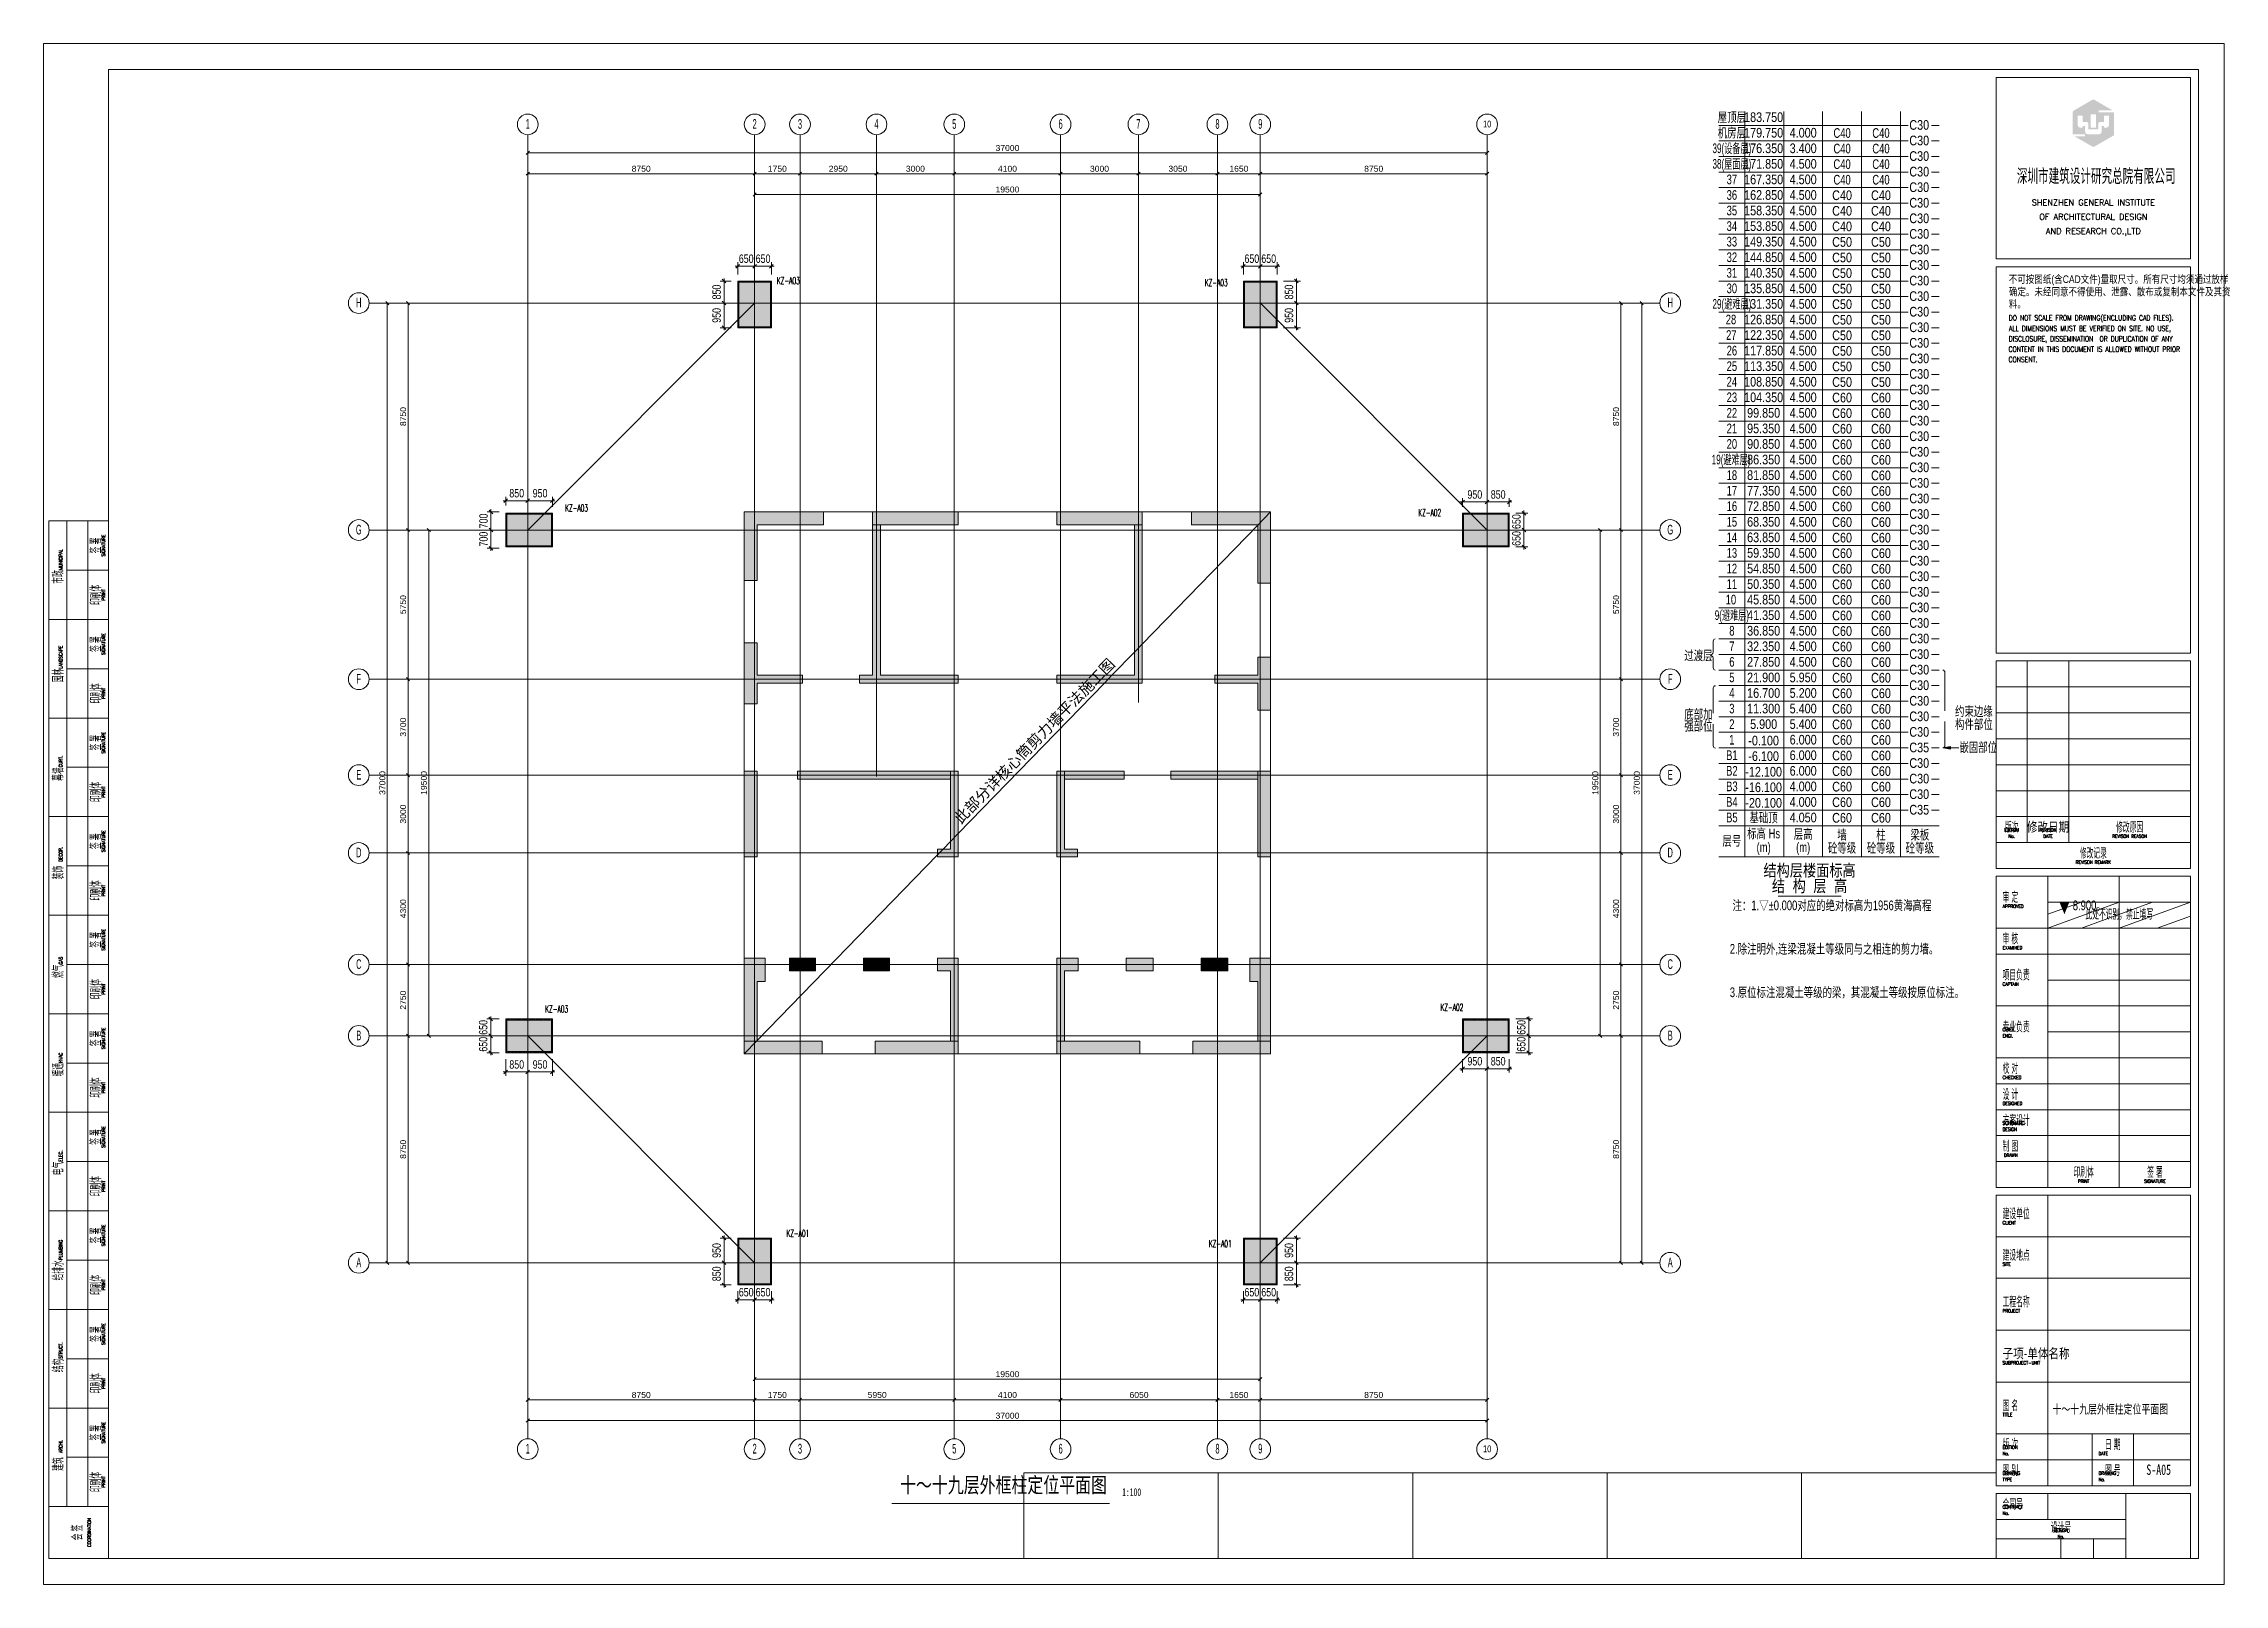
# Model space of a CAD drawing. Header units: millimetres. Extents: x 8533 to 398112, y -117646 to 105276.
# Drawn here: x 314009 to 398112, y 23204 to 82604 of the extents above; entities that cross this region are included whole.
import ezdxf

# ---------------------------------------------------------------- set-up
doc = ezdxf.new("R2010")
doc.units = ezdxf.units.MM
doc.linetypes.add('IMPORT-A-D0TE-BF$0$DOTE', pattern=[0])
doc.linetypes.add('IMPORT-colu-10F-19F$0$DOTE', pattern=[0])
for name, color, linetype, lineweight in [('$0$TK-TEXT', 7, 'Continuous', 13), ('-S-text', 7, 'Continuous', 13), ('A-D0TE-BF$0$A-Axis', 3, 'Continuous', 13), ('A-D0TE-BF$0$A-Axis-GRID', 1, 'IMPORT-A-D0TE-BF$0$DOTE', 13), ('A-D0TE-BF$0$A-Axis-结构用', 3, 'Continuous', 13), ('A1$0$TK', 4, 'Continuous', 13), ('A1$0$TK-不打印', 8, 'Continuous', 13), ('A1$0$VHBoundary', 4, 'Continuous', 13), ('colu-10F-19F$0$A-Axis-grid', 1, 'IMPORT-colu-10F-19F$0$DOTE', 13), ('colu-10F-19F$0$S-COLU-STEEL', 104, 'Continuous', 13), ('colu-10F-19F$0$S-hatch', 253, 'Continuous', 13), ('S-colu_text', 7, 'Continuous', 13), ('S-dim', 3, 'Continuous', 13), ('S-text', 7, 'Continuous', 13), ('wall-13_18F$0$S-hatch', 253, 'Continuous', 13), ('wall-13_18F$0$S-wall', 31, 'Continuous', 13), ('XR-层高表$0$-S-slab_text', 105, 'Continuous', 13), ('XR-层高表$0$-S-table', 103, 'Continuous', 13), ('XR-层高表$0$-S-text', 7, 'Continuous', 13), ('塔楼_STR_10F-19F_墙住_20241022_20250305_dwg', 8, 'Continuous', 13)]:
    doc.layers.add(name, color=color, linetype=linetype, lineweight=lineweight)
doc.styles.add('Arial_10', font='arial.ttf', dxfattribs={"width": 0.75, "height": 326.200771})
doc.styles.add('Arial_14', font='arial.ttf', dxfattribs={"height": 3.728009})
doc.styles.add('Arial_15', font='arial.ttf', dxfattribs={"width": 0.8, "height": 2.935807})
doc.styles.add('Arial_16', font='arial.ttf', dxfattribs={"width": 0.8, "height": 3.728009})
doc.styles.add('Arial_17', font='arial.ttf', dxfattribs={"width": 0.6, "height": 3.728009})
doc.styles.add('Arial_18', font='arial.ttf', dxfattribs={"width": 0.8, "height": 298.240705})
doc.styles.add('Arial_19', font='arial.ttf', dxfattribs={"width": 0.8, "height": 372.800881})
doc.styles.add('Arial_2', font='arial.ttf', dxfattribs={"width": 0.5, "height": 326.200771})
doc.styles.add('Arial_3', font='arial.ttf', dxfattribs={"width": 1.035349, "height": 252.601612})
doc.styles.add('Arial_4', font='arial.ttf', dxfattribs={"width": 0.697103, "height": 202.912576})
doc.styles.add('Arial_5', font='arial.ttf', dxfattribs={"width": 0.8, "height": 326.200771})
doc.styles.add('RomanC', font='romanc__.ttf', dxfattribs={"width": 0.9, "height": 1.3})
doc.styles.add('RomanC_1', font='romanc__.ttf', dxfattribs={"height": 2.3})
doc.styles.add('RomanC_2', font='romanc__.ttf', dxfattribs={"width": 0.7, "height": 2})
doc.styles.add('RomanC_3', font='romanc__.ttf', dxfattribs={"width": 0.8, "height": 1.3})
doc.styles.add('RomanD', font='romand__.ttf', dxfattribs={"width": 0.5, "height": 450})
doc.styles.add('华文仿宋_1', font='STFANGSO.TTF', dxfattribs={"width": 0.7, "height": 872.093023})
doc.styles.add('华文仿宋_2', font='STFANGSO.TTF', dxfattribs={"width": 0.7, "height": 418.604651})
doc.styles.add('宋体', font='', dxfattribs={"width": 0.75, "height": 302.109705})
doc.styles.add('宋体_1', font='', dxfattribs={"width": 0.6, "height": 264.345992})
doc.styles.add('宋体_3', font='', dxfattribs={"width": 0.8, "height": 180})
doc.styles.add('黑体', font='simhei.ttf', dxfattribs={"width": 0.575, "height": 5.2})
doc.styles.get('宋体').set_extended_font_data('SimSun')
doc.styles.get('宋体_1').set_extended_font_data('SimSun')
doc.styles.get('宋体_3').set_extended_font_data('SimSun')
pattern_1 = [(45, (0, 50), (-28.28427, 28.28427), [])]
pattern_2 = [(45, (0, -19450), (-28.28427, 28.28427), [])]
pattern_3 = [(45, (-50, 0), (-28.28427, 28.28427), [])]
pattern_4 = [(45, (19450, 0), (-28.28427, 28.28427), [])]

# ---------------------------------------------------------------- blocks, each defined once
blk = doc.blocks.new('塔楼_STR_10F-19F_墙住_20241022_20250305_dwg_A-D0TE-BF-1618069-10F_STR_45_850_')
at = {"layer": 'A-D0TE-BF$0$A-Axis'}
for p, q in [((8750, 12239), (8750, 15239)), ((10500, 12239), (10500, 15239)), ((13450, 12239), (13450, 15239)), ((16450, 12239), (16450, 15239)), ((20550, 12239), (20550, 15239)), ((23550, 12239), (23550, 15239)), ((26600, 12239), (26600, 15239)), ((28250, 12239), (28250, 15239)), ((-62, 14478), (62, 14601)), ((0, 14539), (37000, 14539)), ((36938, 14478), (37062, 14601)), ((-62, 13678), (62, 13801)), ((0, 12239), (0, 14089)), ((0, 13739), (37000, 13739)), ((8688, 13678), (8812, 13801)), ((8750, 13389), (8750, 14089)), ((10438, 13678), (10562, 13801)), ((10500, 13389), (10500, 14089)), ((13388, 13678), (13512, 13801)), ((13450, 13389), (13450, 14089)), ((16388, 13678), (16512, 13801)), ((16450, 13389), (16450, 14089)), ((20488, 13678), (20612, 13801)), ((20550, 13389), (20550, 14089)), ((23488, 13678), (23612, 13801)), ((23550, 13389), (23550, 14089)), ((26538, 13678), (26662, 13801)), ((26600, 13389), (26600, 14089)), ((28188, 13678), (28312, 13801)), ((28250, 13389), (28250, 14089)), ((36938, 13678), (37062, 13801)), ((37000, 12239), (37000, 14089)), ((-5478, 8812), (-5354, 8688)), ((-5416, -28250), (-5416, 8750)), ((-4966, 8750), (-2116, 8750)), ((-4678, 8812), (-4554, 8688)), ((-4616, -28250), (-4616, 8750)), ((39660, 8750), (42510, 8750)), ((42098, 8812), (42222, 8688)), ((42160, -28250), (42160, 8750)), ((42898, 8812), (43022, 8688)), ((42960, -28250), (42960, 8750)), ((-6116, 0), (-2116, 0)), ((-4966, 0), (-4266, 0)), ((-4678, 62), (-4554, -62)), ((39660, 0), (43660, 0)), ((41810, 0), (42510, 0)), ((42098, 62), (42222, -62)), ((-6116, -5750), (-2116, -5750)), ((-4966, -5750), (-4266, -5750)), ((-4678, -5688), (-4554, -5812)), ((39660, -5750), (43660, -5750)), ((41810, -5750), (42510, -5750)), ((42098, -5688), (42222, -5812)), ((-6116, -9450), (-2116, -9450)), ((-4966, -9450), (-4266, -9450)), ((-4678, -9388), (-4554, -9512)), ((39660, -9450), (43660, -9450)), ((41810, -9450), (42510, -9450)), ((42098, -9388), (42222, -9512)), ((-6116, -12450), (-2116, -12450)), ((-4966, -12450), (-4266, -12450)), ((-4678, -12388), (-4554, -12512)), ((39660, -12450), (43660, -12450)), ((41810, -12450), (42510, -12450)), ((42098, -12388), (42222, -12512)), ((-6116, -16750), (-2116, -16750)), ((-4966, -16750), (-4266, -16750)), ((-4678, -16688), (-4554, -16812)), ((39660, -16750), (43660, -16750)), ((41810, -16750), (42510, -16750)), ((42098, -16688), (42222, -16812)), ((-6116, -19500), (-2116, -19500)), ((-4966, -19500), (-4266, -19500)), ((-4678, -19438), (-4554, -19562)), ((39660, -19500), (43660, -19500)), ((41810, -19500), (42510, -19500)), ((42098, -19438), (42222, -19562)), ((-5478, -28188), (-5354, -28312)), ((-4966, -28250), (-2116, -28250)), ((-4678, -28188), (-4554, -28312)), ((39660, -28250), (42510, -28250)), ((42098, -28188), (42222, -28312)), ((42898, -28188), (43022, -28312)), ((0, -33884), (0, -31034)), ((8750, -35034), (8750, -31034)), ((10500, -35034), (10500, -31034)), ((16450, -35034), (16450, -31034)), ((20550, -35034), (20550, -31034)), ((26600, -35034), (26600, -31034)), ((28250, -35034), (28250, -31034)), ((37000, -33884), (37000, -31034)), ((-62, -33595), (62, -33472)), ((0, -33534), (37000, -33534)), ((8688, -33595), (8812, -33472)), ((8750, -33884), (8750, -33184)), ((10438, -33595), (10562, -33472)), ((10500, -33884), (10500, -33184)), ((16388, -33595), (16512, -33472)), ((16450, -33884), (16450, -33184)), ((20488, -33595), (20612, -33472)), ((20550, -33884), (20550, -33184)), ((26538, -33595), (26662, -33472)), ((26600, -33884), (26600, -33184)), ((28188, -33595), (28312, -33472)), ((28250, -33884), (28250, -33184)), ((36938, -33595), (37062, -33472)), ((-62, -34395), (62, -34272)), ((0, -34334), (37000, -34334)), ((36938, -34395), (37062, -34272))]:
    blk.add_line(p, q, dxfattribs=at)
at = {"layer": 'A-D0TE-BF$0$A-Axis', "flags": 128}
for points in [[(0, 14889), (0, 12239), (0, 15239)], [(37000, 14889), (37000, 12239), (37000, 15239)], [(-6116, 8750), (-2116, 8750), (-5766, 8750)], [(43310, 8750), (39660, 8750), (43660, 8750)], [(-6116, -28250), (-2116, -28250), (-5766, -28250)], [(43310, -28250), (39660, -28250), (43660, -28250)], [(0, -35034), (0, -31034), (0, -34684)], [(37000, -35034), (37000, -31034), (37000, -34684)]]:
    blk.add_lwpolyline(points, dxfattribs=at)
at = {"layer": 'A-D0TE-BF$0$A-Axis'}
for centre in [(0, 15639), (8750, 15639), (10500, 15639), (13450, 15639), (16450, 15639), (20550, 15639), (23550, 15639), (26600, 15639), (28250, 15639), (37000, 15639), (-6516, 8750), (44060, 8750), (-6516, 0), (44060, 0), (-6516, -5750), (44060, -5750), (-6516, -9450), (44060, -9450), (-6516, -12450), (44060, -12450), (-6516, -16750), (44060, -16750), (-6516, -19500), (44060, -19500), (-6516, -28250), (44060, -28250), (0, -35434), (8750, -35434), (10500, -35434), (16450, -35434), (20550, -35434), (26600, -35434), (28250, -35434), (37000, -35434)]:
    blk.add_circle(centre, 400, dxfattribs=at)
at = {"layer": 'A-D0TE-BF$0$A-Axis-GRID', "linetype": 'Continuous'}
for p, q in [((0, 650), (0, 12239)), ((8750, 9600), (8750, 12239)), ((10500, 700), (10500, 12239)), ((13450, 700), (13450, 12239)), ((16450, 700), (16450, 12239)), ((20550, 700), (20550, 12239)), ((23550, 700), (23550, 12239)), ((26600, 700), (26600, 12239)), ((28250, 9600), (28250, 12239)), ((37000, 650), (37000, 12239)), ((8750, 7800), (8750, 9600)), ((28250, 7800), (28250, 9600)), ((8100, 8750), (-2116, 8750)), ((9400, 8750), (8100, 8750)), ((27600, 8750), (9400, 8750)), ((28900, 8750), (27600, 8750)), ((39660, 8750), (28900, 8750)), ((8750, 700), (8750, 7800)), ((28250, 700), (28250, 7800)), ((-850, 0), (-2116, 0)), ((950, 0), (-850, 0)), ((0, -650), (0, 650)), ((8350, 0), (950, 0)), ((8850, 0), (8350, 0)), ((8750, -1950), (8750, 700)), ((13300, 0), (8850, 0)), ((10500, 200), (10500, 700)), ((10500, -5600), (10500, 200)), ((13600, 0), (13300, 0)), ((13450, -5900), (13450, 700)), ((23400, 0), (13600, 0)), ((16450, 200), (16450, 700)), ((16450, -5600), (16450, 200)), ((20550, 200), (20550, 700)), ((20550, -5600), (20550, 200)), ((23700, 0), (23400, 0)), ((23550, -5900), (23550, 700)), ((28150, 0), (23700, 0)), ((26600, 200), (26600, 700)), ((26600, -5600), (26600, 200)), ((28650, 0), (28150, 0)), ((28250, -2050), (28250, 700)), ((36050, 0), (28650, 0)), ((37850, 0), (36050, 0)), ((37000, -650), (37000, 650)), ((39660, 0), (37850, 0)), ((0, -18850), (0, -650)), ((37000, -18850), (37000, -650)), ((8750, -4350), (8750, -1950)), ((28250, -4900), (28250, -2050)), ((8750, -6700), (8750, -4350)), ((28250, -6950), (28250, -4900)), ((8350, -5750), (-2116, -5750)), ((10600, -5750), (8350, -5750)), ((10500, -5900), (10500, -5600)), ((12800, -5750), (10600, -5750)), ((16600, -5750), (12800, -5750)), ((16450, -5900), (16450, -5600)), ((20400, -5750), (16600, -5750)), ((23700, -5750), (20400, -5750)), ((20550, -5900), (20550, -5600)), ((26500, -5750), (23700, -5750)), ((28650, -5750), (26500, -5750)), ((26600, -5900), (26600, -5600)), ((39660, -5750), (28650, -5750)), ((8750, -9300), (8750, -6700)), ((10500, -9300), (10500, -5900)), ((13450, -9300), (13450, -5900)), ((16450, -9300), (16450, -5900)), ((20550, -9300), (20550, -5900)), ((23550, -6650), (23550, -5900)), ((26600, -9300), (26600, -5900)), ((28250, -9300), (28250, -6950)), ((8350, -9450), (-2116, -9450)), ((8850, -9450), (8350, -9450)), ((8750, -12600), (8750, -9300)), ((10400, -9450), (8850, -9450)), ((16600, -9450), (10400, -9450)), ((10500, -9600), (10500, -9300)), ((10500, -16500), (10500, -9600)), ((13450, -9500), (13450, -9300)), ((16450, -12600), (16450, -9300)), ((20400, -9450), (16600, -9450)), ((20699, -9450), (20400, -9450)), ((20550, -12600), (20550, -9300)), ((23000, -9450), (20700, -9450)), ((24800, -9450), (23000, -9450)), ((28650, -9450), (24800, -9450)), ((26600, -9600), (26600, -9300)), ((26600, -16500), (26600, -9600)), ((28250, -12600), (28250, -9300)), ((39660, -9450), (28650, -9450)), ((8350, -12450), (-2116, -12450)), ((8850, -12450), (8350, -12450)), ((8750, -16500), (8750, -12600)), ((15800, -12450), (8850, -12450)), ((16600, -12450), (15800, -12450)), ((16450, -16500), (16450, -12600)), ((20400, -12450), (16600, -12450)), ((21200, -12450), (20400, -12450)), ((20550, -16500), (20550, -12600)), ((28150, -12450), (21200, -12450)), ((28650, -12450), (28150, -12450)), ((28250, -16500), (28250, -12600)), ((39660, -12450), (28650, -12450)), ((8350, -16750), (-2116, -16750)), ((9150, -16750), (8350, -16750)), ((8750, -20200), (8750, -16500)), ((10100, -16750), (9150, -16750)), ((11100, -16750), (10100, -16750)), ((10500, -17000), (10500, -16500)), ((12950, -16750), (11100, -16750)), ((13950, -16750), (12950, -16750)), ((15800, -16750), (13950, -16750)), ((16600, -16750), (15800, -16750)), ((16450, -20200), (16450, -16500)), ((20400, -16750), (16600, -16750)), ((21225, -16750), (20400, -16750)), ((20550, -20200), (20550, -16500)), ((23075, -16750), (21225, -16750)), ((24125, -16750), (23075, -16750)), ((25975, -16750), (24125, -16750)), ((27000, -16750), (25975, -16750)), ((26600, -17000), (26600, -16500)), ((27850, -16750), (27000, -16750)), ((28650, -16750), (27850, -16750)), ((28250, -20200), (28250, -16500)), ((39660, -16750), (28650, -16750)), ((10500, -19700), (10500, -17000)), ((26600, -19700), (26600, -17000)), ((0, -20150), (0, -18850)), ((37000, -20150), (37000, -18850)), ((-850, -19500), (-2116, -19500)), ((950, -19500), (-850, -19500)), ((0, -31034), (0, -20150)), ((8350, -19500), (950, -19500)), ((8850, -19500), (8350, -19500)), ((16300, -19500), (8850, -19500)), ((10500, -20200), (10500, -19700)), ((16600, -19500), (16300, -19500)), ((20400, -19500), (16600, -19500)), ((20700, -19500), (20400, -19500)), ((28150, -19500), (20700, -19500)), ((26600, -20200), (26600, -19700)), ((28650, -19500), (28150, -19500)), ((36050, -19500), (28650, -19500)), ((37850, -19500), (36050, -19500)), ((37000, -31034), (37000, -20150)), ((39660, -19500), (37850, -19500)), ((8750, -27300), (8750, -20200)), ((10500, -31034), (10500, -20200)), ((16450, -31034), (16450, -20200)), ((20550, -31034), (20550, -20200)), ((26600, -31034), (26600, -20200)), ((28250, -27300), (28250, -20200)), ((8750, -29100), (8750, -27300)), ((28250, -29100), (28250, -27300)), ((8100, -28250), (-2116, -28250)), ((9400, -28250), (8100, -28250)), ((27600, -28250), (9400, -28250)), ((28900, -28250), (27600, -28250)), ((39660, -28250), (28900, -28250)), ((8750, -31034), (8750, -29100)), ((28250, -31034), (28250, -29100))]:
    blk.add_line(p, q, dxfattribs=at)
at = {"layer": 'A-D0TE-BF$0$A-Axis-结构用'}
for p, q in [((8688, 12878), (8812, 13001)), ((8750, 12464), (8750, 13289)), ((8750, 12939), (28250, 12939)), ((28188, 12878), (28312, 13001)), ((28250, 12464), (28250, 13289)), ((-4166, 0), (-2934, 0)), ((-3878, 62), (-3754, -62)), ((-3816, -19500), (-3816, 0)), ((40478, 0), (41710, 0)), ((41298, 62), (41422, -62)), ((41360, -19500), (41360, 0)), ((-4166, -19500), (-2934, -19500)), ((-3878, -19438), (-3754, -19562)), ((40478, -19500), (41710, -19500)), ((41298, -19438), (41422, -19562)), ((8688, -32795), (8812, -32672)), ((8750, -33084), (8750, -32258)), ((8750, -32734), (28250, -32734)), ((28188, -32795), (28312, -32672)), ((28250, -33084), (28250, -32258))]:
    blk.add_line(p, q, dxfattribs=at)
at = {"layer": 'A-D0TE-BF$0$A-Axis', "color": 7, "attachment_point": 2, "line_spacing_factor": 0.941778}
for s, insert, char_height, width, style in [('\\fArial|b0|i0|c134|p34|;1', (0, 15842), 372.8, 350.24, 'Arial_2'), ('\\fArial|b0|i0|c134|p34|;2', (8750, 15842), 372.8, 350.24, 'Arial_2'), ('\\fArial|b0|i0|c134|p34|;3', (10500, 15842), 372.8, 350.24, 'Arial_2'), ('\\fArial|b0|i0|c134|p34|;4', (13450, 15842), 372.8, 350.24, 'Arial_2'), ('\\fArial|b0|i0|c134|p34|;5', (16450, 15842), 372.8, 350.24, 'Arial_2'), ('\\fArial|b0|i0|c134|p34|;6', (20550, 15842), 372.8, 350.24, 'Arial_2'), ('\\fArial|b0|i0|c134|p34|;7', (23550, 15842), 372.8, 350.24, 'Arial_2'), ('\\fArial|b0|i0|c134|p34|;8', (26600, 15842), 372.8, 350.24, 'Arial_2'), ('\\fArial|b0|i0|c134|p34|;9', (28250, 15842), 372.8, 350.24, 'Arial_2'), ('10', (37000, 15782), 261, 490.33, 'Arial_5'), ('37000', (18500, 14843), 228.3, 1072.61, 'Arial_3'), ('8750', (4375, 14043), 228.3, 858.09, 'Arial_3'), ('1750', (9625, 14043), 228.3, 858.09, 'Arial_3'), ('2950', (11975, 14043), 228.3, 858.09, 'Arial_3'), ('3000', (14950, 14043), 228.3, 858.09, 'Arial_3'), ('4100', (18500, 14043), 228.3, 858.09, 'Arial_3'), ('3000', (22050, 14043), 228.3, 858.09, 'Arial_3'), ('3050', (25075, 14043), 228.3, 858.09, 'Arial_3'), ('1650', (27425, 14043), 228.3, 858.09, 'Arial_3'), ('8750', (32625, 14043), 228.3, 858.09, 'Arial_3'), ('\\fArial|b0|i0|c134|p34|;H', (-6516, 8953), 372.8, 350.24, 'Arial_2'), ('\\fArial|b0|i0|c134|p34|;H', (44060, 8953), 372.8, 350.24, 'Arial_2'), ('\\fArial|b0|i0|c134|p34|;G', (-6516, 203), 372.8, 350.24, 'Arial_2'), ('\\fArial|b0|i0|c134|p34|;G', (44060, 203), 372.8, 350.24, 'Arial_2'), ('\\fArial|b0|i0|c134|p34|;F', (-6516, -5547), 372.8, 350.24, 'Arial_2'), ('\\fArial|b0|i0|c134|p34|;F', (44060, -5547), 372.8, 350.24, 'Arial_2'), ('\\fArial|b0|i0|c134|p34|;E', (-6516, -9247), 372.8, 350.24, 'Arial_2'), ('\\fArial|b0|i0|c134|p34|;E', (44060, -9247), 372.8, 350.24, 'Arial_2'), ('\\fArial|b0|i0|c134|p34|;D', (-6516, -12247), 372.8, 350.24, 'Arial_2'), ('\\fArial|b0|i0|c134|p34|;D', (44060, -12247), 372.8, 350.24, 'Arial_2'), ('\\fArial|b0|i0|c134|p34|;C', (-6516, -16547), 372.8, 350.24, 'Arial_2'), ('\\fArial|b0|i0|c134|p34|;C', (44060, -16547), 372.8, 350.24, 'Arial_2'), ('\\fArial|b0|i0|c134|p34|;B', (-6516, -19297), 372.8, 350.24, 'Arial_2'), ('\\fArial|b0|i0|c134|p34|;B', (44060, -19297), 372.8, 350.24, 'Arial_2'), ('\\fArial|b0|i0|c134|p34|;A', (-6516, -28047), 372.8, 350.24, 'Arial_2'), ('\\fArial|b0|i0|c134|p34|;A', (44060, -28047), 372.8, 350.24, 'Arial_2'), ('8750', (4375, -33230), 228.3, 858.09, 'Arial_3'), ('1750', (9625, -33230), 228.3, 858.09, 'Arial_3'), ('5950', (13475, -33230), 228.3, 858.09, 'Arial_3'), ('4100', (18500, -33230), 228.3, 858.09, 'Arial_3'), ('6050', (23575, -33230), 228.3, 858.09, 'Arial_3'), ('1650', (27425, -33230), 228.3, 858.09, 'Arial_3'), ('8750', (32625, -33230), 228.3, 858.09, 'Arial_3'), ('37000', (18500, -34030), 228.3, 1072.61, 'Arial_3'), ('\\fArial|b0|i0|c134|p34|;1', (0, -35230), 372.8, 350.24, 'Arial_2'), ('\\fArial|b0|i0|c134|p34|;2', (8750, -35230), 372.8, 350.24, 'Arial_2'), ('\\fArial|b0|i0|c134|p34|;3', (10500, -35230), 372.8, 350.24, 'Arial_2'), ('\\fArial|b0|i0|c134|p34|;5', (16450, -35230), 372.8, 350.24, 'Arial_2'), ('\\fArial|b0|i0|c134|p34|;6', (20550, -35230), 372.8, 350.24, 'Arial_2'), ('\\fArial|b0|i0|c134|p34|;8', (26600, -35230), 372.8, 350.24, 'Arial_2'), ('\\fArial|b0|i0|c134|p34|;9', (28250, -35230), 372.8, 350.24, 'Arial_2'), ('10', (37000, -35291), 261, 490.33, 'Arial_5')]:
    blk.add_mtext(s, dxfattribs=dict(at, insert=insert, char_height=char_height, width=width, style=style))
at = {"layer": 'A-D0TE-BF$0$A-Axis', "color": 7, "char_height": 228.3, "attachment_point": 2, "rotation": 90, "line_spacing_factor": 0.941778, "style": 'Arial_3'}
for s, insert, width in [('8750', (-4920, 4375), 858.09), ('8750', (41857, 4375), 858.09), ('5750', (-4920, -2875), 858.09), ('5750', (41857, -2875), 858.09), ('3700', (-4920, -7600), 858.09), ('3700', (41857, -7600), 858.09), ('37000', (-5720, -9750), 1072.61), ('37000', (42657, -9750), 1072.61), ('3000', (-4920, -10950), 858.09), ('3000', (41857, -10950), 858.09), ('4300', (-4920, -14600), 858.09), ('4300', (41857, -14600), 858.09), ('2750', (-4920, -18125), 858.09), ('2750', (41857, -18125), 858.09), ('8750', (-4920, -23875), 858.09), ('8750', (41857, -23875), 858.09)]:
    blk.add_mtext(s, dxfattribs=dict(at, insert=insert, width=width))
at = {"layer": 'A-D0TE-BF$0$A-Axis-结构用', "color": 7, "char_height": 228.3, "width": 1072.61, "attachment_point": 2, "line_spacing_factor": 0.941778, "style": 'Arial_3'}
for insert, rotation in [((18500, 13243), 0.00001), ((-4120, -9750), 89.99999), ((41057, -9750), 89.99999)]:
    blk.add_mtext('19500', dxfattribs=dict(at, insert=insert, rotation=rotation))
at = {"layer": 'A-D0TE-BF$0$A-Axis-结构用', "color": 7, "insert": (18500, -32430), "char_height": 228.3, "width": 1072.61, "attachment_point": 2, "line_spacing_factor": 0.941778, "style": 'Arial_3'}
blk.add_mtext('19500', dxfattribs=at)
blk = doc.blocks.new('塔楼_STR_10F-19F_墙住_20241022_20250305_dwg_wall-13_18F-1618070-10F_STR_45_850_')
at = {"layer": 'wall-13_18F$0$S-hatch'}
for points in [[(8850, -1950), (8850, 200), (11400, 200), (11400, 700), (8350, 700), (8350, -1950)], [(12800, -5900), (16600, -5900), (16600, -5600), (13600, -5600), (13600, 200), (13300, 200), (13300, -5600), (12800, -5600)], [(13600, 200), (16600, 200), (16600, 700), (13300, 700), (13300, 200)], [(23700, 200), (23700, 700), (20400, 700), (20400, 200), (23400, 200)], [(23400, -5900), (23700, -5900), (23700, 200), (23400, 200), (23400, -5600), (20400, -5600), (20400, -5900), (23384, -5900)], [(28650, -2050), (28650, 700), (25600, 700), (25600, 200), (28150, 200), (28150, -2050)], [(8850, -6700), (8850, -5900), (10600, -5900), (10600, -5600), (8850, -5600), (8850, -4350), (8350, -4350), (8350, -6700)], [(28650, -6950), (28650, -4900), (28150, -4900), (28150, -5600), (26500, -5600), (26500, -5900), (28150, -5900), (28150, -6950)], [(8350, -12600), (8850, -12600), (8850, -9300), (8350, -9300), (8350, -9600)], [(16300, -9600), (16300, -9300), (10400, -9300), (10400, -9600), (15800, -9600)], [(16600, -12600), (16600, -9300), (16300, -9300), (16300, -12300), (15800, -12300), (15800, -12600), (16300, -12600)], [(20699, -12600), (21200, -12600), (21200, -12300), (20700, -12300), (20699, -9300), (20400, -9300), (20400, -12600)], [(20700, -9600), (23000, -9600), (23000, -9300), (20700, -9300)], [(25650, -9600), (28150, -9600), (28150, -9300), (24800, -9300), (24800, -9600)], [(28650, -12600), (28650, -9300), (28150, -9300), (28150, -12600)], [(8350, -19700), (8850, -19700), (8850, -17400), (9150, -17400), (9150, -16500), (8350, -16500), (8350, -18900)], [(10100, -17000), (11100, -17000), (11100, -16500), (10100, -16500)], [(13950, -17000), (13950, -16500), (12950, -16500), (12950, -17000)], [(16600, -19700), (16600, -16500), (15800, -16500), (15800, -17000), (16300, -17000), (16300, -19700)], [(20400, -19700), (20700, -19700), (20700, -17000), (21225, -17000), (21225, -16500), (20400, -16500), (20400, -17286)], [(24125, -17000), (24125, -16500), (23075, -16500), (23075, -17000)], [(27000, -17000), (27000, -16500), (25975, -16500), (25975, -17000)], [(28650, -19700), (28650, -16500), (27850, -16500), (27850, -17400), (28150, -17400), (28150, -19700)], [(10400, -20200), (11350, -20200), (11350, -19700), (8350, -19700), (8350, -20200), (10100, -20200)], [(16300, -20200), (16600, -20200), (16600, -19700), (13400, -19700), (13400, -20200), (15800, -20200)], [(23600, -20200), (23600, -19700), (20400, -19700), (20400, -20200), (20700, -20200)], [(25975, -20200), (28650, -20200), (28650, -19700), (25650, -19700), (25650, -20200)]]:
    blk.add_hatch(color=256, dxfattribs=at).paths.add_polyline_path(points, flags=0)
at = {"layer": 'wall-13_18F$0$S-wall'}
blk.add_line((10400, -9600), (10600, -9600), dxfattribs=at)
at = {"layer": 'wall-13_18F$0$S-wall', "flags": 128}
for points in [[(8350, 200), (8350, 700), (11400, 700), (11400, 200), (8850, 200), (8850, -1950), (8350, -1950)], [(13600, -5600), (16600, -5600), (16600, -5900), (12800, -5900), (12800, -5600), (13300, -5600), (13300, 200), (13600, 200)], [(16600, 700), (13300, 700), (13300, 200), (16600, 200)], [(23700, 700), (20400, 700), (20400, 200), (23700, 200)], [(23400, -5900), (23700, -5900), (23700, 200), (23400, 200), (23400, -5600), (20400, -5600), (20400, -5900)], [(28650, 200), (28650, 700), (25600, 700), (25600, 200), (28150, 200), (28150, -2050), (28650, -2050)], [(8850, -5600), (10600, -5600), (10600, -5900), (8850, -5900), (8850, -6700), (8350, -6700), (8350, -4350), (8850, -4350)], [(28150, -5600), (26500, -5600), (26500, -5900), (28150, -5900), (28150, -6950), (28650, -6950), (28650, -4900), (28150, -4900)], [(8850, -11600), (8850, -9300), (8350, -9300), (8350, -12600), (8850, -12600)], [(16300, -12300), (16300, -9300), (16600, -9300), (16600, -12600), (16300, -12600), (15800, -12600), (15800, -12300)], [(20700, -12600), (20400, -12600), (20400, -9300), (20700, -9300), (20700, -12300), (21200, -12300), (21200, -12600)], [(23000, -9300), (20700, -9300), (20700, -9600), (23000, -9600)], [(28150, -9300), (24800, -9300), (24800, -9600), (28150, -9600)], [(28150, -11600), (28150, -9300), (28650, -9300), (28650, -12600), (28150, -12600)], [(10100, -16500), (11100, -16500), (11100, -17000), (10100, -17000)], [(12950, -16500), (13950, -16500), (13950, -17000), (12950, -17000)], [(16300, -17000), (15800, -17000), (15800, -16500), (16600, -16500), (16600, -17000), (16600, -19700), (16300, -19700)], [(20700, -17000), (21225, -17000), (21225, -16500), (20400, -16500), (20400, -17000), (20400, -19700), (20700, -19700)], [(24125, -17000), (23075, -17000), (23075, -16500), (24125, -16500)], [(25975, -16500), (27000, -16500), (27000, -17000), (25975, -17000)], [(8350, -19700), (11350, -19700), (11350, -20200), (8350, -20200)], [(13400, -19700), (16600, -19700), (16600, -20200), (13400, -20200)], [(23600, -19700), (20400, -19700), (20400, -20200), (23600, -20200)], [(28650, -19700), (25650, -19700), (25650, -20200), (28650, -20200)]]:
    blk.add_lwpolyline(points, close=True, dxfattribs=at)
for points in [[(10600, -9600), (16300, -9600), (16300, -9300), (10400, -9300), (10400, -9600)], [(8850, -16500), (8350, -16500), (8350, -19700), (8850, -19700), (8850, -17400), (9150, -17400), (9150, -16500), (9050, -16500), (8350, -16500), (8350, -17400)], [(28650, -17400), (28650, -16500), (27850, -16500), (27850, -17400), (28150, -17400), (28150, -19700), (28650, -19700), (28650, -16500), (28150, -16500)]]:
    blk.add_lwpolyline(points, dxfattribs=at)
blk = doc.blocks.new('塔楼_STR_10F-19F_墙住_20241022_20250305_dwg__ArchTick-1618071-10F_STR_45_850_')
at = {"layer": 'S-dim'}
blk.add_line((-0.71, -0.71), (0.71, 0.71), dxfattribs=at)
blk = doc.blocks.new('塔楼_STR_10F-19F_墙住_20241022_20250305_dwg_colu-10F-19F-1618073-10F_STR_45_850_')
at = {"layer": 'colu-10F-19F$0$S-hatch'}
h = blk.add_hatch(dxfattribs=at)
h.set_pattern_fill('FP_18', color=256, style=0, pattern_type=2)
h.set_pattern_definition(pattern_3)
h.paths.add_polyline_path([(9400, 7800), (9400, 9600), (8100, 9600), (8100, 7800), (9360, 7800)], flags=0)
h.paths.add_polyline_path([(8850, 7840), (8140, 7840), (8140, 9560), (9360, 9560), (9360, 7840)], flags=0)
for points in [[(8350, 7840), (9360, 7840), (9360, 9560), (8140, 9560), (8140, 7840)], [(28150, 7840), (28860, 7840), (28860, 9560), (27640, 9560), (27640, 7840)], [(-810, -610), (910, -610), (910, 610), (-810, 610), (-810, 200)], [(36090, -610), (37810, -610), (37810, 610), (36090, 610), (36090, 200)], [(910, -20110), (910, -18890), (-810, -18890), (-810, -20110), (410, -20110)], [(37810, -20110), (37810, -18890), (36090, -18890), (36090, -20110), (37310, -20110)], [(9360, -29060), (9360, -27340), (8140, -27340), (8140, -29060)], [(28150, -29060), (28860, -29060), (28860, -27340), (27640, -27340), (27640, -29060)]]:
    blk.add_hatch(color=256, dxfattribs=at).paths.add_polyline_path(points, flags=0)
h = blk.add_hatch(dxfattribs=at)
h.set_pattern_fill('FP_19', color=256, style=0, pattern_type=2)
h.set_pattern_definition(pattern_4)
h.paths.add_polyline_path([(28900, 7800), (28900, 9600), (27600, 9600), (27600, 7800), (28860, 7800)], flags=0)
h.paths.add_polyline_path([(28650, 7840), (27640, 7840), (27640, 9560), (28860, 9560), (28860, 7840)], flags=0)
h = blk.add_hatch(dxfattribs=at)
h.set_pattern_fill('FP_16', color=256, style=0, pattern_type=2)
h.set_pattern_definition(pattern_1)
h.paths.add_polyline_path([(-810, -650), (950, -650), (950, 650), (-850, 650), (-850, -650)], flags=0)
h.paths.add_polyline_path([(410, -610), (-810, -610), (-810, 610), (910, 610), (910, -610)], flags=0)
h = blk.add_hatch(dxfattribs=at)
h.set_pattern_fill('FP_16', color=256, style=0, pattern_type=2)
h.set_pattern_definition(pattern_1)
h.paths.add_polyline_path([(36090, -650), (37850, -650), (37850, 650), (36050, 650), (36050, -650)], flags=0)
h.paths.add_polyline_path([(37310, -610), (36090, -610), (36090, 610), (37810, 610), (37810, -610)], flags=0)
h = blk.add_hatch(dxfattribs=at)
h.set_pattern_fill('FP_17', color=256, style=0, pattern_type=2)
h.set_pattern_definition(pattern_2)
h.paths.add_polyline_path([(-850, -20150), (950, -20150), (950, -18850), (-850, -18850), (-850, -20110)], flags=0)
h.paths.add_polyline_path([(910, -20110), (-810, -20110), (-810, -18890), (910, -18890), (910, -19700)], flags=0)
h = blk.add_hatch(dxfattribs=at)
h.set_pattern_fill('FP_17', color=256, style=0, pattern_type=2)
h.set_pattern_definition(pattern_2)
h.paths.add_polyline_path([(37850, -20150), (37850, -18850), (36050, -18850), (36050, -20150), (37810, -20150)], flags=0)
h.paths.add_polyline_path([(37310, -20110), (36090, -20110), (36090, -18890), (37810, -18890), (37810, -20110)], flags=0)
h = blk.add_hatch(dxfattribs=at)
h.set_pattern_fill('FP_18', color=256, style=0, pattern_type=2)
h.set_pattern_definition(pattern_3)
h.paths.add_polyline_path([(9360, -29100), (9400, -29100), (9400, -27300), (8100, -27300), (8100, -29100), (8140, -29100)], flags=0)
h.paths.add_polyline_path([(8140, -29060), (8140, -27340), (9360, -27340), (9360, -29060)], flags=0)
h = blk.add_hatch(dxfattribs=at)
h.set_pattern_fill('FP_19', color=256, style=0, pattern_type=2)
h.set_pattern_definition(pattern_4)
h.paths.add_polyline_path([(27640, -29100), (28900, -29100), (28900, -27300), (27600, -27300), (27600, -29100)], flags=0)
h.paths.add_polyline_path([(27640, -29060), (27640, -27340), (28860, -27340), (28860, -29060), (28150, -29060)], flags=0)
at = {"layer": 'colu-10F-19F$0$A-Axis-grid', "linetype": 'Continuous'}
for p, q in [((0, 0), (8750, 8750)), ((28256, 8750), (37000, 0)), ((0, 1200), (0, -1200)), ((-1500, 0), (1750, 0)), ((8750, -28250), (0, -19500)), ((37000, -19500), (28250, -28250))]:
    blk.add_line(p, q, dxfattribs=at)
at = {"layer": 'colu-10F-19F$0$S-COLU-STEEL', "flags": 128}
for points in [[(8100, 9600), (8100, 7800), (9400, 7800), (9400, 9600)], [(8140, 9560), (8140, 7840), (9360, 7840), (9360, 9560)], [(27600, 9600), (27600, 7800), (28900, 7800), (28900, 9600)], [(27640, 9560), (27640, 7840), (28860, 7840), (28860, 9560)], [(-850, 650), (950, 650), (950, -650), (-850, -650)], [(-810, 610), (910, 610), (910, -610), (-810, -610)], [(37850, 650), (36050, 650), (36050, -650), (37850, -650)], [(37810, 610), (36090, 610), (36090, -610), (37810, -610)], [(-850, -18850), (950, -18850), (950, -20150), (-850, -20150)], [(-810, -18890), (910, -18890), (910, -20110), (-810, -20110)], [(37850, -18850), (36050, -18850), (36050, -20150), (37850, -20150)], [(37810, -18890), (36090, -18890), (36090, -20110), (37810, -20110)], [(8100, -29100), (8100, -27300), (9400, -27300), (9400, -29100)], [(8140, -29060), (8140, -27340), (9360, -27340), (9360, -29060)], [(27600, -29100), (27600, -27300), (28900, -27300), (28900, -29100)], [(27640, -29060), (27640, -27340), (28860, -27340), (28860, -29060)]]:
    blk.add_lwpolyline(points, close=True, dxfattribs=at)
blk = doc.blocks.new('塔楼_STR_10F-19F_墙住_20241022_20250305_dwg-1618068-10F_STR_45_850_')
at = {"layer": 'A1$0$TK'}
h = blk.add_hatch(color=256, dxfattribs=at)
h.paths.add_polyline_path([(60379, 554776), (60405, 554779), (60429, 554789), (61179, 555222), (61179, 556106), (60579, 556106), (60579, 556186), (61110, 556186), (60429, 556579), (60405, 556589), (60379, 556592), (60354, 556589), (60329, 556579), (59629, 556175), (59609, 556159), (59593, 556138), (59583, 556114), (59579, 556088), (59579, 555262), (60059, 555261), (60059, 555182), (59649, 555182), (60329, 554789), (60354, 554779)], flags=0)
h.paths.add_polyline_path([(60179, 555257), (60145, 555262), (60117, 555274), (60091, 555294), (60071, 555319), (60059, 555350), (60054, 555382), (60054, 555577), (59964, 555577), (59964, 555507), (59899, 555507), (59867, 555511), (59837, 555524), (59811, 555544), (59791, 555569), (59779, 555600), (59774, 555632), (59774, 555977), (59964, 555977), (59964, 555727), (60134, 555727), (60146, 555724), (60159, 555718), (60169, 555709), (60177, 555698), (60182, 555686), (60184, 555672), (60184, 555447), (60574, 555447), (60574, 555669), (60576, 555683), (60581, 555696), (60588, 555708), (60599, 555717), (60612, 555724), (60626, 555727), (60704, 555727), (60794, 555727), (60794, 555977), (60984, 555977), (60984, 555632), (60980, 555600), (60968, 555569), (60948, 555544), (60922, 555524), (60892, 555511), (60859, 555507), (60794, 555507), (60794, 555577), (60704, 555577), (60704, 555382), (60700, 555350), (60688, 555319), (60668, 555294), (60642, 555274), (60612, 555261), (60579, 555257), (60329, 555257)], flags=0)
h.paths.add_polyline_path([(60484, 555507), (60274, 555507), (60274, 556027), (60484, 556027), (60484, 555511)], flags=0)
at = {"layer": 'XR-层高表$0$-S-text'}
blk.add_hatch(color=256, dxfattribs=at).paths.add_polyline_path([(54872, 531551), (54572, 531601), (54872, 531651)], flags=0)
at = {"layer": '-S-text'}
blk.add_line((14040, 502474), (22431, 502474), dxfattribs=at)
at = {"lineweight": 13}
for p, q in [((13300, 540700), (11400, 540700)), ((16600, 540700), (13300, 540700)), ((20400, 540700), (16600, 540700)), ((23700, 540700), (20400, 540700)), ((25600, 540700), (23700, 540700)), ((23700, 535604), (28150, 540185)), ((28150, 540185), (28650, 540700)), ((8350, 538050), (8350, 535650)), ((28650, 535100), (28650, 537950)), ((8350, 535650), (8350, 533300)), ((22530, 534400), (23400, 535296)), ((23400, 535296), (23700, 535604)), ((28650, 533050), (28650, 535100)), ((16600, 528296), (22239, 534100)), ((22239, 534100), (22530, 534400)), ((8350, 533300), (8350, 530700)), ((28650, 530700), (28650, 533050)), ((8350, 530700), (8350, 527400)), ((28650, 527400), (28650, 530700)), ((16300, 527987), (16600, 528296)), ((8350, 527400), (8350, 523500)), ((8850, 520318), (15800, 527472)), ((15800, 527472), (16021, 527700)), ((16021, 527700), (16300, 527987)), ((28650, 523500), (28650, 527400)), ((8350, 523500), (8350, 519800)), ((8350, 519803), (8850, 520318)), ((8350, 519800), (11350, 519800)), ((11350, 519800), (13400, 519800)), ((13400, 519800), (16600, 519800)), ((16600, 519800), (20400, 519800)), ((20400, 519800), (23600, 519800)), ((23600, 519800), (25650, 519800))]:
    blk.add_line(p, q, dxfattribs=at)
at = {"lineweight": 13, "flags": 128}
for points in [[(11400, 540700), (8350, 540700), (8350, 538050)], [(28650, 537950), (28650, 540700), (25600, 540700)], [(25650, 519800), (28650, 519800), (28650, 523500)]]:
    blk.add_lwpolyline(points, dxfattribs=at)
at = {"layer": 'A1$0$TK'}
for p, q in [((-17771, 502352), (-17771, 540352)), ((-16971, 502352), (-16971, 540352)), ((-17771, 538452), (-16171, 538452)), ((57829, 534952), (57829, 527952)), ((59429, 534952), (59429, 527952)), ((-17771, 534652), (-16171, 534652)), ((56629, 533952), (64129, 533952)), ((56629, 532952), (64129, 532952)), ((56629, 531952), (64129, 531952)), ((-17771, 530852), (-16171, 530852)), ((56629, 530952), (64129, 530952)), ((56629, 529952), (64129, 529952)), ((56629, 528952), (64129, 528952)), ((56629, 527952), (64129, 527952)), ((-17771, 527052), (-16171, 527052)), ((58629, 526652), (58629, 514652)), ((61379, 526652), (61379, 514652)), ((58629, 525652), (64129, 525652)), ((56629, 524652), (64129, 524652)), ((-17771, 523252), (-16171, 523252)), ((56629, 523652), (64129, 523652)), ((58629, 522652), (64129, 522652)), ((56629, 521652), (64129, 521652)), ((58629, 520652), (64129, 520652)), ((-17771, 519452), (-16171, 519452)), ((56629, 519652), (64129, 519652)), ((56629, 518652), (64129, 518652)), ((56629, 517652), (64129, 517652)), ((56629, 516652), (64129, 516652)), ((-17771, 515652), (-16171, 515652)), ((56629, 515652), (64129, 515652)), ((58629, 514352), (58629, 503152)), ((56629, 512752), (64129, 512752)), ((-17771, 511852), (-16171, 511852)), ((56629, 511152), (64129, 511152)), ((56629, 509152), (64129, 509152)), ((-17771, 508052), (-16171, 508052)), ((56629, 507152), (64129, 507152)), ((56629, 505152), (64129, 505152)), ((60329, 505152), (60329, 503152)), ((61929, 505152), (61929, 503152)), ((-17771, 504252), (-16171, 504252)), ((56629, 504152), (64129, 504152)), ((58629, 502852), (58629, 501852)), ((61629, 500352), (61629, 502852)), ((56629, 501852), (61629, 501852)), ((56629, 501102), (61629, 501102)), ((59129, 500352), (59129, 501102)), ((60379, 500352), (60379, 501102))]:
    blk.add_line(p, q, dxfattribs=at)
at = {"layer": 'A1$0$TK', "flags": 128}
for points in [[(-18671, 558752), (65429, 558752), (65429, 499352), (-18671, 499352)], [(-16171, 557752), (-16171, 500352), (64429, 500352), (64429, 557752)], [(56629, 557452), (64129, 557452), (64129, 550452), (56629, 550452)], [(56629, 535252), (64129, 535252), (64129, 550152), (56629, 550152)], [(-18471, 536552), (-16171, 536552), (-16171, 540352), (-18471, 540352)], [(-16171, 500352), (-18471, 500352), (-18471, 540352), (-16171, 540352)], [(-18471, 532752), (-16171, 532752), (-16171, 536552), (-18471, 536552)], [(56629, 526952), (64129, 526952), (64129, 534952), (56629, 534952)], [(-18471, 528952), (-16171, 528952), (-16171, 532752), (-18471, 532752)], [(-18471, 525152), (-16171, 525152), (-16171, 528952), (-18471, 528952)], [(56629, 514652), (64129, 514652), (64129, 526652), (56629, 526652)], [(-18471, 521352), (-16171, 521352), (-16171, 525152), (-18471, 525152)], [(-18471, 517552), (-16171, 517552), (-16171, 521352), (-18471, 521352)], [(-18471, 513752), (-16171, 513752), (-16171, 517552), (-18471, 517552)], [(56629, 503152), (64129, 503152), (64129, 514352), (56629, 514352)], [(-18471, 509952), (-16171, 509952), (-16171, 513752), (-18471, 513752)], [(-18471, 506152), (-16171, 506152), (-16171, 509952), (-18471, 509952)], [(56629, 502852), (64129, 502852), (64129, 500352), (56629, 500352)]]:
    blk.add_lwpolyline(points, close=True, dxfattribs=at)
blk.add_lwpolyline([(-18471, 502352), (-16171, 502352), (-16171, 506152), (-18471, 506152), (-18471, 502352), (-18471, 540352)], dxfattribs=at)
at = {"layer": 'A1$0$TK-不打印'}
for p, q in [((58629, 524652), (61379, 525652)), ((58629, 525185), (59916, 525652)), ((59916, 524652), (62666, 525652)), ((61379, 524652), (64129, 525652)), ((62843, 524652), (64129, 525120)), ((26629, 503652), (26629, 500352)), ((34129, 503652), (34129, 500352)), ((41629, 503652), (41629, 500352)), ((49129, 503652), (49129, 500352))]:
    blk.add_line(p, q, dxfattribs=at)
at = {"layer": 'A1$0$TK-不打印', "flags": 128}
blk.add_lwpolyline([(19129, 500352), (19129, 503652), (56629, 503652)], dxfattribs=at)
at = {"layer": 'A1$0$VHBoundary', "flags": 128}
blk.add_lwpolyline([(-18671, 558752), (65429, 558752), (65429, 499352), (-18671, 499352)], close=True, dxfattribs=at)
at = {"layer": 'S-dim'}
for p, q in [((8100, 549850), (8100, 550322)), ((9400, 549850), (9400, 550322)), ((27600, 549850), (27600, 550322)), ((28900, 549850), (28900, 550322)), ((7850, 549600), (7422, 549600)), ((7572, 549700), (7572, 548650)), ((29150, 549600), (29796, 549600)), ((29646, 549700), (29646, 548650)), ((7572, 548850), (7572, 547700)), ((29646, 548850), (29646, 547700)), ((7850, 547800), (7422, 547800)), ((29150, 547800), (29796, 547800)), ((-950, 541132), (100, 541132)), ((-850, 540950), (-850, 541282)), ((-100, 541132), (1050, 541132)), ((950, 540900), (950, 541282)), ((37100, 541082), (35950, 541082)), ((36050, 540900), (36050, 541232)), ((37950, 541082), (36900, 541082)), ((37850, 540900), (37850, 541232)), ((-1100, 540700), (-1568, 540700)), ((38100, 540650), (38568, 540650)), ((-1100, 539300), (-1568, 539300)), ((38100, 539350), (38568, 539350)), ((-1100, 521150), (-1579, 521150)), ((38100, 521150), (38754, 521150)), ((-1100, 519850), (-1579, 519850)), ((38100, 519850), (38754, 519850)), ((-950, 519106), (100, 519106)), ((-850, 519600), (-850, 518956)), ((-100, 519106), (1050, 519106)), ((950, 519600), (950, 518956)), ((35950, 519231), (37100, 519231)), ((36050, 519600), (36050, 519081)), ((36900, 519231), (37950, 519231)), ((37850, 519600), (37850, 519081)), ((7850, 512700), (7422, 512700)), ((7572, 511650), (7572, 512800)), ((29150, 512700), (29796, 512700)), ((29646, 511650), (29646, 512800)), ((7572, 510800), (7572, 511850)), ((29646, 510800), (29646, 511850)), ((7850, 510900), (7422, 510900)), ((8100, 510650), (8100, 510178)), ((9400, 510650), (9400, 510178)), ((27600, 510650), (27600, 510178)), ((28900, 510650), (28900, 510178)), ((29150, 510900), (29796, 510900))]:
    blk.add_line(p, q, dxfattribs=at)
at = {"layer": 'S-dim', "flags": 128}
for points in [[(9500, 550172), (9400, 550172), (8750, 550172), (8100, 550172), (8000, 550172)], [(8850, 550172), (8750, 550172), (8650, 550172)], [(27500, 550172), (27600, 550172), (28250, 550172), (28900, 550172), (29000, 550172)], [(28150, 550172), (28250, 550172), (28350, 550172)], [(-1418, 540800), (-1418, 540700), (-1418, 540000), (-1418, 539300), (-1418, 539200)], [(-1418, 540100), (-1418, 540000), (-1418, 539900)], [(38418, 540100), (38418, 540000), (38418, 540650), (38418, 540750)], [(38418, 539900), (38418, 540000), (38418, 539350), (38418, 539250)], [(-1429, 521250), (-1429, 521150), (-1429, 520500), (-1429, 520400)], [(-1429, 520600), (-1429, 520500), (-1429, 519850), (-1429, 519750)], [(38604, 519750), (38604, 519850), (38604, 520500), (38604, 521150), (38604, 521250)], [(38604, 520400), (38604, 520500), (38604, 520600)], [(9500, 510328), (9400, 510328), (8750, 510328), (8100, 510328), (8000, 510328)], [(8850, 510328), (8750, 510328), (8650, 510328)], [(27500, 510328), (27600, 510328), (28250, 510328), (28900, 510328), (29000, 510328)], [(28150, 510328), (28250, 510328), (28350, 510328)]]:
    blk.add_lwpolyline(points, dxfattribs=at)
for points in [[(8750, 550322), (8750, 549850)], [(28250, 550322), (28250, 549850)], [(7422, 548750), (7850, 548750)], [(29796, 548750), (29150, 548750)], [(0, 541282), (0, 540950)], [(37000, 541232), (37000, 540900)], [(-1568, 540000), (-1100, 540000)], [(38568, 540000), (38100, 540000)], [(-1579, 520500), (-1100, 520500)], [(38754, 520500), (38100, 520500)], [(0, 518956), (0, 519600)], [(37000, 519081), (37000, 519600)], [(7422, 511750), (7850, 511750)], [(29796, 511750), (29150, 511750)], [(8750, 510178), (8750, 510650)], [(28250, 510178), (28250, 510650)]]:
    blk.add_lwpolyline(points, close=True, dxfattribs=at)
at = {"layer": 'S-text', "color": 1}
for p, q in [((46938, 543001), (46938, 537013)), ((48438, 543001), (48438, 537013)), ((49938, 543001), (49938, 537013)), ((51438, 543001), (51438, 537013)), ((52938, 543001), (52938, 537013))]:
    blk.add_line(p, q, dxfattribs=at)
at = {"layer": 'XR-层高表$0$-S-table'}
for p, q in [((46938, 527401), (46938, 556132)), ((48438, 527401), (48438, 556132)), ((49938, 527401), (49938, 556132)), ((51438, 527401), (51438, 556132)), ((52938, 527401), (52938, 556132)), ((45938, 555601), (53238, 555601)), ((54138, 555601), (54438, 555601)), ((45938, 555001), (53238, 555001)), ((45938, 554401), (53238, 554401)), ((54138, 555001), (54438, 555001)), ((54138, 554401), (54438, 554401)), ((45938, 553801), (53238, 553801)), ((54138, 553801), (54438, 553801)), ((45938, 553201), (53238, 553201)), ((45938, 552601), (53238, 552601)), ((54138, 553201), (54438, 553201)), ((54138, 552601), (54438, 552601)), ((45938, 552001), (53238, 552001)), ((54138, 552001), (54438, 552001)), ((45938, 551401), (53238, 551401)), ((54138, 551401), (54438, 551401)), ((45938, 550801), (53238, 550801)), ((45938, 550201), (53238, 550201)), ((54138, 550801), (54438, 550801)), ((54138, 550201), (54438, 550201)), ((45938, 549601), (53238, 549601)), ((54138, 549601), (54438, 549601)), ((45938, 549001), (53238, 549001)), ((45938, 548401), (53238, 548401)), ((54138, 549001), (54438, 549001)), ((54138, 548401), (54438, 548401)), ((45938, 547801), (53238, 547801)), ((54138, 547801), (54438, 547801)), ((45938, 547201), (53238, 547201)), ((54138, 547201), (54438, 547201)), ((45938, 546601), (53238, 546601)), ((45938, 546001), (53238, 546001)), ((54138, 546601), (54438, 546601)), ((54138, 546001), (54438, 546001)), ((45938, 545401), (53238, 545401)), ((54138, 545401), (54438, 545401)), ((45938, 544801), (53238, 544801)), ((45938, 544201), (53238, 544201)), ((54138, 544801), (54438, 544801)), ((54138, 544201), (54438, 544201)), ((45938, 543601), (53238, 543601)), ((54138, 543601), (54438, 543601)), ((45938, 543001), (53238, 543001)), ((54138, 543001), (54438, 543001)), ((45938, 542401), (53238, 542401)), ((45938, 541801), (53238, 541801)), ((54138, 542401), (54438, 542401)), ((54138, 541801), (54438, 541801)), ((45938, 541201), (53238, 541201)), ((54138, 541201), (54438, 541201)), ((45938, 540601), (53238, 540601)), ((45938, 540001), (53238, 540001)), ((54138, 540601), (54438, 540601)), ((54138, 540001), (54438, 540001)), ((45938, 539401), (53238, 539401)), ((54138, 539401), (54438, 539401)), ((45938, 538801), (53238, 538801)), ((54138, 538801), (54438, 538801)), ((45938, 538201), (53238, 538201)), ((45938, 537601), (53238, 537601)), ((54138, 538201), (54438, 538201)), ((54138, 537601), (54438, 537601)), ((45938, 537001), (53238, 537001)), ((54138, 537001), (54438, 537001)), ((45938, 536401), (53238, 536401)), ((45938, 535801), (53238, 535801)), ((54138, 536401), (54438, 536401)), ((54138, 535801), (54438, 535801)), ((45718, 535719), (45718, 535422)), ((45718, 534683), (45718, 535001)), ((45938, 535201), (53238, 535201)), ((54138, 535201), (54438, 535201)), ((45938, 534601), (53238, 534601)), ((54138, 534601), (54438, 534601)), ((54653, 534519), (54653, 533036)), ((45722, 533913), (45722, 532941)), ((45938, 534001), (53238, 534001)), ((45938, 533401), (53238, 533401)), ((54138, 534001), (54438, 534001)), ((54138, 533401), (54438, 533401)), ((45722, 531675), (45722, 532520)), ((45938, 532801), (53238, 532801)), ((54138, 532801), (54438, 532801)), ((54653, 531682), (54653, 532615)), ((45938, 532201), (53238, 532201)), ((45938, 531601), (53238, 531601)), ((54138, 532201), (54438, 532201)), ((45938, 531001), (53238, 531001)), ((54138, 531001), (54438, 531001)), ((45938, 530401), (53238, 530401)), ((54138, 530401), (54438, 530401)), ((45938, 529801), (53238, 529801)), ((45938, 529201), (53238, 529201)), ((54138, 529801), (54438, 529801)), ((54138, 529201), (54438, 529201)), ((48221, 525882), (50654, 525882))]:
    blk.add_line(p, q, dxfattribs=at)
at = {"layer": 'XR-层高表$0$-S-table', "flags": 128}
for points in [[(54438, 531601), (54138, 531601)], [(54438, 528601), (45938, 528601)]]:
    blk.add_lwpolyline(points, close=True, dxfattribs=at)
blk.add_lwpolyline([(45938, 527401), (54438, 527401), (54188, 527401)], dxfattribs=at)
at = {"layer": 'XR-层高表$0$-S-table'}
for centre, start, end in [((45799, 535719), 90, 180), ((45799, 534683), 180, 270), ((54572, 534519), 0, 90), ((45803, 533913), 90, 180), ((45803, 531675), 180, 270), ((54572, 531682), 270, 0)]:
    blk.add_arc(centre, 81.2, start, end, dxfattribs=at)
for points, knots in [([(45718, 535422), (45723, 535335), (45731, 535215), (45624, 535190), (45602, 535176)], [0, 0, 0, 0, 216.521367, 295.513894, 295.513894, 295.513894, 295.513894]), ([(45718, 535001), (45717, 535055), (45715, 535133), (45628, 535166), (45602, 535176)], [0.000353, 0.000353, 0.000353, 0.000353, 182.068607, 261.061135, 261.061135, 261.061135, 261.061135])]:
    blk.add_open_spline(points, degree=3, knots=knots, dxfattribs=at)
at = {"layer": 'XR-层高表$0$-S-text'}
for p, q in [((54572, 531601), (54872, 531651)), ((54872, 531551), (54572, 531601)), ((54872, 531651), (54872, 531551)), ((54872, 531601), (55192, 531601))]:
    blk.add_line(p, q, dxfattribs=at)
for name in ['塔楼_STR_10F-19F_墙住_20241022_20250305_dwg_A-D0TE-BF-1618069-10F_STR_45_850_', '塔楼_STR_10F-19F_墙住_20241022_20250305_dwg_colu-10F-19F-1618073-10F_STR_45_850_', '塔楼_STR_10F-19F_墙住_20241022_20250305_dwg_wall-13_18F-1618070-10F_STR_45_850_']:
    blk.add_blockref(name, (0, 540000))
at = {"xscale": 100, "yscale": 100, "zscale": 100}
for p in [(8100, 550172), (8750, 550172), (27600, 550172), (28250, 550172), (0, 541132), (950, 541132), (37000, 541082), (37850, 541082), (0, 519106), (950, 519106), (37000, 519231), (37850, 519231), (8100, 510328), (8750, 510328), (27600, 510328), (28250, 510328)]:
    blk.add_blockref('塔楼_STR_10F-19F_墙住_20241022_20250305_dwg__ArchTick-1618071-10F_STR_45_850_', p, dxfattribs=at)
for p, rotation in [((8750, 550172), 180), ((9400, 550172), 180), ((28250, 550172), 180), ((28900, 550172), 180), ((7572, 549600), 90), ((29646, 549600), 90), ((7572, 548750), 90), ((7572, 548750), 270), ((29646, 548750), 90), ((29646, 548750), 270), ((7572, 547800), 270), ((29646, 547800), 270), ((-850, 541132), 180), ((0, 541132), 180), ((36050, 541082), 180), ((37000, 541082), 180), ((-1418, 540700), 270), ((-1418, 540000), 90), ((-1418, 540000), 270), ((38418, 540650), 270), ((38418, 540000), 90), ((38418, 540000), 270), ((-1418, 539300), 90), ((38418, 539350), 90), ((-1429, 521150), 270), ((38604, 521150), 270), ((-1429, 520500), 270), ((-1429, 520500), 90), ((-1429, 519850), 90), ((38604, 520500), 270), ((38604, 520500), 90), ((38604, 519850), 90), ((-850, 519106), 180), ((0, 519106), 180), ((36050, 519231), 180), ((37000, 519231), 180), ((7572, 512700), 90), ((29646, 512700), 90), ((7572, 511750), 270), ((7572, 511750), 90), ((29646, 511750), 270), ((29646, 511750), 90), ((7572, 510900), 270), ((29646, 510900), 270), ((8750, 510328), 180), ((9400, 510328), 180), ((28250, 510328), 180), ((28900, 510328), 180)]:
    blk.add_blockref('塔楼_STR_10F-19F_墙住_20241022_20250305_dwg__ArchTick-1618071-10F_STR_45_850_', p, dxfattribs=dict(at, rotation=rotation))
at = {"layer": '$0$TK-TEXT', "color": 2, "attachment_point": 1, "line_spacing_factor": 1.073544}
for s, insert, char_height, width, style in [('十～十九层外框柱定位平面图', (58802, 506283), 350, 5895.05, '华文仿宋_2'), ('S-A05', (62423, 503974), 400, 1255.99, '华文仿宋_1')]:
    blk.add_mtext(s, dxfattribs=dict(at, insert=insert, char_height=char_height, width=width, style=style))
at = {"layer": '-S-text', "insert": (16399, 528937), "char_height": 419.4, "width": 8152.15, "attachment_point": 1, "rotation": 45.81846, "line_spacing_factor": 0.941778, "style": 'Arial_14'}
blk.add_mtext('此部分详核心筒剪力墙平法施工图', dxfattribs=at)
at = {"layer": '-S-text', "attachment_point": 1, "line_spacing_factor": 0.877739}
for s, insert, char_height, width, style in [('十～十九层外框柱定位平面图', (14360, 503484), 600, 9420.27, '宋体'), ('1:100', (22923, 503058), 300, 905.79, '宋体_1')]:
    blk.add_mtext(s, dxfattribs=dict(at, insert=insert, char_height=char_height, width=width, style=style))
at = {"layer": 'A1$0$TK'}
for s, insert, char_height, width, attachment_point, line_spacing_factor, style in [('深圳市建筑设计研究总院有限公司', (60489, 553914), 520, 7961.49, 2, 0.872751, '黑体'), ('SHENZHEN GENERAL INSTITUTE', (60379, 552742), 230, 6913.56, 2, 1.125357, 'RomanC_1'), ('OF ARCHITECTURAL DESIGN', (60379, 552192), 230, 6043.87, 2, 1.125357, 'RomanC_1'), ('AND RESEARCH CO.,LTD', (60379, 551642), 230, 5190.65, 2, 1.125357, 'RomanC_1'), ('不可按图纸(含CAD文件)量取尺寸。所有尺寸均须通过放样', (57116, 549817), 293.58, 11155.39, 1, 0.941778, 'Arial_18'), ('确定。未经同意不得使用、泄露、散布或复制本文件及其资', (57120, 549335), 293.58, 11374.13, 1, 0.941778, 'Arial_18'), ('料。', (57120, 548857), 293.6, 874.93, 1, 0.941778, 'Arial_18'), ('DO NOT SCALE FROM DRAWING(ENCLUDING CAD FILES).', (57116, 548280), 200, 7343.35, 1, 1.125357, 'RomanC_2'), ('ALL DIMENSIONS MUST BE VERIFIED ON SITE. NO USE,', (57123, 547872), 200, 7352.89, 1, 1.125357, 'RomanC_2'), ('CONTENT IN THIS DOCUMENT IS ALLOWED WITHOUT PRIOR', (57109, 547072), 200, 7753.7, 1, 1.125357, 'RomanC_2'), ('CONSENT.', (57109, 546672), 200, 1235.82, 1, 1.125357, 'RomanC_2'), ('DISCLOSURE, DISSEMINATION  OR DUPLICATION OF ANY', (57116, 547472), 200, 7367.21, 1, 1.125357, 'RomanC_2'), ('EDITION\\PNo.', (57229, 528504), 130, 756.73, 2, 1.125357, 'RomanC_3'), ('版次', (57229, 528743), 372.8, 1400.96, 2, 0.941778, 'Arial_2'), ('修改日期', (58629, 528743), 372.8, 2222.22, 2, 0.941778, 'Arial_19'), ('REVISON\\PDATE', (58629, 528504), 130, 815.66, 2, 1.125357, 'RomanC_3'), ('REVISON REASON', (61779, 528260), 130, 1894.94, 2, 1.125357, 'RomanC'), ('修改原因', (61779, 528743), 372.8, 2801.93, 2, 0.941778, 'Arial_2'), ('修改记录', (60379, 527743), 372.8, 2801.93, 2, 0.941778, 'Arial_2'), ('REVISON REMARK', (60379, 527260), 130, 1919.75, 2, 1.125357, 'RomanC'), ('审 定', (56879, 526043), 372.8, 1751.2, 1, 0.941778, 'Arial_2'), ('APPROVED', (56879, 525560), 130, 1122.7, 1, 1.125357, 'RomanC'), ('审 核', (56879, 524443), 372.8, 1751.2, 1, 0.941778, 'Arial_2'), ('EXAMINED', (56879, 523960), 130, 1073.07, 1, 1.125357, 'RomanC'), ('项目负责', (56879, 523043), 372.8, 2801.93, 1, 0.941778, 'Arial_2'), ('CAPTAIN', (56879, 522560), 130, 896.3, 1, 1.125357, 'RomanC'), ('CHIEF\\PENGI.', (56879, 520804), 130, 638.88, 1, 1.125357, 'RomanC'), ('专业负责', (56879, 521043), 372.8, 2801.93, 1, 0.941778, 'Arial_2'), ('校 对', (56879, 519443), 372.8, 1751.2, 1, 0.941778, 'Arial_2'), ('CHECKED', (56879, 518960), 130, 998.64, 1, 1.125357, 'RomanC'), ('设 计', (56879, 518443), 372.8, 1751.2, 1, 0.941778, 'Arial_2'), ('DESIGNED', (56879, 517960), 130, 1073.07, 1, 1.125357, 'RomanC'), ('方案设计', (56879, 517443), 372.8, 2801.93, 1, 0.941778, 'Arial_2'), ('SCHEMATIC\\PDESIGN', (56879, 517204), 130, 1066.87, 1, 1.125357, 'RomanC_3'), ('制 图', (56879, 516443), 372.8, 1751.2, 1, 0.941778, 'Arial_2'), ('DRAWN', (56929, 515960), 130, 730.37, 1, 1.125357, 'RomanC'), ('印刷体', (60004, 515443), 372.8, 2101.44, 2, 0.941778, 'Arial_2'), ('PRINT', (60004, 514960), 130, 638.88, 2, 1.125357, 'RomanC'), ('SIGNATURE', (62754, 514960), 130, 1206.43, 2, 1.125357, 'RomanC'), ('签 署', (62754, 515443), 372.8, 1751.2, 2, 0.941778, 'Arial_2'), ('建设单位', (56879, 513843), 372.8, 2801.93, 1, 0.941778, 'Arial_2'), ('CLIENT', (56879, 513360), 130, 745.88, 1, 1.125357, 'RomanC'), ('建设地点', (56879, 512243), 372.8, 2801.93, 1, 0.941778, 'Arial_2'), ('SITE', (56879, 511760), 130, 468.31, 1, 1.125357, 'RomanC'), ('PROJECT', (56879, 509960), 130, 933.51, 1, 1.125357, 'RomanC'), ('工程名称', (56879, 510443), 372.8, 2801.93, 1, 0.941778, 'Arial_2'), ('子项-单体名称', (56879, 508443), 372.8, 2669.08, 1, 0.941778, 'Arial_16'), ('SUBPROJECT-UNIT', (56879, 507960), 130, 1823.61, 1, 1.125357, 'RomanC_3'), ('图 名', (56879, 506443), 372.8, 1751.2, 1, 0.941778, 'Arial_2'), ('TITLE', (56879, 505960), 130, 581.51, 1, 1.125357, 'RomanC'), ('版 次', (56879, 504953), 372.8, 1751.2, 1, 0.941778, 'Arial_2'), ('EDITION\\PNo.', (56879, 504704), 130, 849.78, 1, 1.125357, 'RomanC'), ('日 期', (61129, 504943), 372.8, 1751.2, 2, 0.941778, 'Arial_2'), ('图 别', (56879, 503943), 372.8, 1751.2, 1, 0.941778, 'Arial_2'), ('DATE', (60579, 504460), 130, 539.64, 1, 1.125357, 'RomanC'), ('图 号', (61129, 503943), 372.8, 1751.2, 2, 0.941778, 'Arial_2'), ('DRAWING\\PTYPE', (56879, 503704), 130, 955.22, 1, 1.125357, 'RomanC'), ('DRAWING\\PNo.', (60579, 503704), 130, 955.22, 1, 1.125357, 'RomanC'), ('CONTRACT\\PNo.', (56879, 502404), 130, 1099.44, 1, 1.125357, 'RomanC'), ('合同号', (56879, 502643), 372.8, 2101.44, 1, 0.941778, 'Arial_2'), ('设计号', (59129, 501743), 372.8, 2101.44, 2, 0.941778, 'Arial_2'), ('DESIGN\\PNo.', (59129, 501504), 130, 790.85, 2, 1.125357, 'RomanC')]:
    blk.add_mtext(s, dxfattribs=dict(at, insert=insert, char_height=char_height, width=width, attachment_point=attachment_point, line_spacing_factor=line_spacing_factor, style=style))
at = {"layer": 'A1$0$TK', "rotation": 90}
for s, insert, char_height, width, attachment_point, line_spacing_factor, style in [('\\PMUNICIPAL', (-18322, 538452), 130, 1153.71, 1, 1.125357, 'RomanC'), ('签 署', (-16861, 539402), 372.8, 1751.2, 2, 0.941778, 'Arial_2'), ('SIGNATURE', (-16428, 539402), 130, 1206.43, 2, 1.125357, 'RomanC'), ('市政', (-18311, 538452), 372.8, 1400.96, 3, 0.941778, 'Arial_2'), ('印刷体', (-16861, 537502), 372.8, 2101.44, 2, 0.941778, 'Arial_2'), ('PRINT', (-16428, 537502), 130, 638.88, 2, 1.125357, 'RomanC'), ('签 署', (-16861, 535602), 372.8, 1751.2, 2, 0.941778, 'Arial_2'), ('SIGNATURE', (-16428, 535602), 130, 1206.43, 2, 1.125357, 'RomanC'), ('\\PLANDSCAPE', (-18322, 534652), 130, 1231.24, 1, 1.125357, 'RomanC'), ('园林', (-18311, 534652), 372.8, 1400.96, 3, 0.941778, 'Arial_2'), ('印刷体', (-16861, 533702), 372.8, 2101.44, 2, 0.941778, 'Arial_2'), ('PRINT', (-16428, 533702), 130, 638.88, 2, 1.125357, 'RomanC'), ('签 署', (-16861, 531802), 372.8, 1751.2, 2, 0.941778, 'Arial_2'), ('SIGNATURE', (-16428, 531802), 130, 1206.43, 2, 1.125357, 'RomanC'), ('幕墙', (-18311, 530852), 372.8, 1400.96, 3, 0.941778, 'Arial_2'), ('\\PCURT.', (-18322, 530852), 130, 632.68, 1, 1.125357, 'RomanC'), ('印刷体', (-16861, 529902), 372.8, 2101.44, 2, 0.941778, 'Arial_2'), ('PRINT', (-16428, 529902), 130, 638.88, 2, 1.125357, 'RomanC'), ('签 署', (-16861, 528002), 372.8, 1751.2, 2, 0.941778, 'Arial_2'), ('SIGNATURE', (-16428, 528002), 130, 1206.43, 2, 1.125357, 'RomanC'), ('  DECOR.', (-18078, 527052), 130, 1051.36, 1, 1.125357, 'RomanC'), ('装饰', (-18311, 527052), 372.8, 1400.96, 3, 0.941778, 'Arial_2'), ('印刷体', (-16861, 526102), 372.8, 2101.44, 2, 0.941778, 'Arial_2'), ('PRINT', (-16428, 526102), 130, 638.88, 2, 1.125357, 'RomanC'), ('签 署', (-16861, 524202), 372.8, 1751.2, 2, 0.941778, 'Arial_2'), ('SIGNATURE', (-16428, 524202), 130, 1206.43, 2, 1.125357, 'RomanC'), ('燃气', (-18311, 523252), 372.8, 1400.96, 3, 0.941778, 'Arial_2'), ('\\PGAS', (-18322, 523252), 130, 415.58, 1, 1.125357, 'RomanC'), ('印刷体', (-16861, 522302), 372.8, 2101.44, 2, 0.941778, 'Arial_2'), ('PRINT', (-16428, 522302), 130, 638.88, 2, 1.125357, 'RomanC'), ('签 署', (-16861, 520402), 372.8, 1751.2, 2, 0.941778, 'Arial_2'), ('SIGNATURE', (-16428, 520402), 130, 1206.43, 2, 1.125357, 'RomanC'), ('\\PHVAC', (-18322, 519452), 130, 559.8, 1, 1.125357, 'RomanC'), ('暖通', (-18311, 519452), 372.8, 1400.96, 3, 0.941778, 'Arial_2'), ('印刷体', (-16861, 518502), 372.8, 2101.44, 2, 0.941778, 'Arial_2'), ('PRINT', (-16428, 518502), 130, 638.88, 2, 1.125357, 'RomanC'), ('签 署', (-16861, 516602), 372.8, 1751.2, 2, 0.941778, 'Arial_2'), ('SIGNATURE', (-16428, 516602), 130, 1206.43, 2, 1.125357, 'RomanC'), ('电气', (-18311, 515652), 372.8, 1400.96, 3, 0.941778, 'Arial_2'), ('\\PELEC.', (-18322, 515652), 130, 600.11, 1, 1.125357, 'RomanC'), ('印刷体', (-16861, 514702), 372.8, 2101.44, 2, 0.941778, 'Arial_2'), ('PRINT', (-16428, 514702), 130, 638.88, 2, 1.125357, 'RomanC'), ('签 署', (-16861, 512802), 372.8, 1751.2, 2, 0.941778, 'Arial_2'), ('SIGNATURE', (-16428, 512802), 130, 1206.43, 2, 1.125357, 'RomanC'), ('\\PPLUMBING', (-18322, 511852), 130, 1107.19, 1, 1.125357, 'RomanC'), ('给排水', (-18311, 511852), 372.8, 2101.44, 3, 0.941778, 'Arial_2'), ('印刷体', (-16861, 510902), 372.8, 2101.44, 2, 0.941778, 'Arial_2'), ('PRINT', (-16428, 510902), 130, 638.88, 2, 1.125357, 'RomanC'), ('签 署', (-16861, 509002), 372.8, 1751.2, 2, 0.941778, 'Arial_2'), ('SIGNATURE', (-16428, 509002), 130, 1206.43, 2, 1.125357, 'RomanC'), ('结构', (-18311, 508052), 372.8, 1400.96, 3, 0.941778, 'Arial_2'), ('\\PSTRUCT.', (-18322, 508052), 130, 890.09, 1, 1.125357, 'RomanC'), ('印刷体', (-16861, 507102), 372.8, 2101.44, 2, 0.941778, 'Arial_2'), ('PRINT', (-16428, 507102), 130, 638.88, 2, 1.125357, 'RomanC'), ('签 署', (-16861, 505202), 372.8, 1751.2, 2, 0.941778, 'Arial_2'), ('SIGNATURE', (-16428, 505202), 130, 1206.43, 2, 1.125357, 'RomanC'), ('  ARCHI.', (-18078, 504252), 130, 987.79, 1, 1.125357, 'RomanC'), ('建筑', (-18311, 504252), 372.8, 1400.96, 3, 0.941778, 'Arial_2'), ('印刷体', (-16861, 503302), 372.8, 2101.44, 2, 0.941778, 'Arial_2'), ('PRINT', (-16428, 503302), 130, 638.88, 2, 1.125357, 'RomanC'), ('会 签', (-17574, 501352), 372.8, 1751.2, 2, 0.941778, 'Arial_2'), ('COORDINATION', (-16978, 501352), 130, 1566.19, 2, 1.125357, 'RomanC')]:
    blk.add_mtext(s, dxfattribs=dict(at, insert=insert, char_height=char_height, width=width, attachment_point=attachment_point, line_spacing_factor=line_spacing_factor, style=style))
at = {"layer": 'A1$0$TK-不打印', "insert": (61379, 525388), "char_height": 372.8, "width": 7004.81, "attachment_point": 2, "line_spacing_factor": 0.941778, "style": 'Arial_2'}
blk.add_mtext('此处不识别，禁止填写', dxfattribs=at)
at = {"layer": 'S-colu_text', "char_height": 270, "width": 1320.1, "attachment_point": 1, "line_spacing_factor": 1.146391, "style": 'RomanD'}
for s, insert in [('KZ-A03', (9607, 549755)), ('KZ-A03', (26110, 549672)), ('KZ-A03', (1440, 540988)), ('KZ-A02', (34344, 540809)), ('KZ-A03', (673, 521671)), ('KZ-A02', (35198, 521740)), ('KZ-A01', (9974, 513017)), ('KZ-A01', (26263, 512627))]:
    blk.add_mtext(s, dxfattribs=dict(at, insert=insert))
at = {"layer": 'S-dim', "color": 7, "char_height": 326.2, "width": 681.54, "attachment_point": 2, "line_spacing_factor": 0.941778, "style": 'Arial_10'}
for s, insert in [('650', (8425, 550625)), ('650', (9075, 550625)), ('650', (27925, 550625)), ('650', (28575, 550625)), ('850', (-425, 541584)), ('950', (475, 541584)), ('950', (36525, 541534)), ('850', (37425, 541534)), ('850', (-425, 519559)), ('950', (475, 519559)), ('950', (36525, 519684)), ('850', (37425, 519684)), ('650', (8425, 510780)), ('650', (9075, 510780)), ('650', (27925, 510780)), ('650', (28575, 510780))]:
    blk.add_mtext(s, dxfattribs=dict(at, insert=insert))
at = {"layer": 'S-dim', "color": 7, "char_height": 326.2, "width": 681.54, "attachment_point": 2, "rotation": 90, "line_spacing_factor": 0.941778, "style": 'Arial_10'}
for s, insert in [('850', (7119, 549175)), ('850', (29193, 549175)), ('950', (7119, 548275)), ('950', (29193, 548275)), ('700', (-1870, 540350)), ('650', (37965, 540325)), ('650', (37965, 539675)), ('700', (-1870, 539650)), ('650', (-1882, 520825)), ('650', (38152, 520825)), ('650', (-1882, 520175)), ('650', (38152, 520175)), ('950', (7119, 512225)), ('950', (29193, 512225)), ('850', (7119, 511325)), ('850', (29193, 511325))]:
    blk.add_mtext(s, dxfattribs=dict(at, insert=insert))
at = {"layer": 'XR-层高表$0$-S-slab_text', "color": 7, "attachment_point": 1}
for s, insert, char_height, width, line_spacing_factor, style in [(' 注：1.▽±0.000对应的绝对标高为1956黄海高程', (46359, 525717), 372.8, 10627.99, 0.941778, 'Arial_4'), ('8.900。', (59586, 525717), 372.8, 1690.82, 0.941778, 'Arial_4'), ('\\f宋体|b0|i0|c134|p2|;\\W.7;▼', (59072, 525623), 400, 483.09, 0.877739, '宋体_3'), ('2.除注明外,连梁混凝土等级同与之相连的剪力墙。', (46359, 524041), 372.8, 10869.54, 0.941778, 'Arial_4'), ('3.原位标注混凝土等级的梁，其混凝土等级按原位标注。', (46359, 522365), 372.8, 12077.27, 0.941778, 'Arial_4')]:
    blk.add_mtext(s, dxfattribs=dict(at, insert=insert, char_height=char_height, width=width, line_spacing_factor=line_spacing_factor, style=style))
at = {"layer": 'XR-层高表$0$-S-text', "line_spacing_factor": 0.941778}
for s, insert, char_height, width, attachment_point, style in [('屋顶层', (46438, 556104), 372.8, 1449.27, 2, 'Arial_4'), ('183.750', (47663, 556104), 372.8, 1437.19, 2, 'Arial_16'), ('机房层', (46438, 555504), 372.8, 1449.27, 2, 'Arial_4'), ('179.750', (47663, 555504), 372.8, 1437.19, 2, 'Arial_16'), ('4.000', (49188, 555504), 372.8, 1026.57, 2, 'Arial_16'), ('C40', (50688, 555493), 372.8, 724.64, 2, 'Arial_4'), ('C40', (52188, 555493), 372.8, 724.64, 2, 'Arial_4'), ('C30', (53663, 555804), 372.8, 615.94, 2, 'Arial_16'), ('C30', (53663, 555204), 372.8, 615.94, 2, 'Arial_16'), ('39(设备层)', (46438, 554904), 372.8, 1570.04, 2, 'Arial_17'), ('38(屋面层)', (46438, 554304), 372.8, 1570.04, 2, 'Arial_17'), ('176.350', (47663, 554904), 372.8, 1437.19, 2, 'Arial_16'), ('171.850', (47663, 554304), 372.8, 1437.19, 2, 'Arial_16'), ('4.500', (49188, 554304), 372.8, 1026.57, 2, 'Arial_16'), ('3.400', (49188, 554904), 372.8, 1026.57, 2, 'Arial_16'), ('C40', (50688, 554893), 372.8, 724.64, 2, 'Arial_4'), ('C40', (50688, 554293), 372.8, 724.64, 2, 'Arial_4'), ('C40', (52188, 554893), 372.8, 724.64, 2, 'Arial_4'), ('C40', (52188, 554293), 372.8, 724.64, 2, 'Arial_4'), ('C30', (53663, 554604), 372.8, 615.94, 2, 'Arial_16'), ('37', (46438, 553704), 372.8, 483.09, 2, 'Arial_4'), ('167.350', (47663, 553704), 372.8, 1437.19, 2, 'Arial_16'), ('4.500', (49188, 553704), 372.8, 1026.57, 2, 'Arial_16'), ('C40', (50688, 553693), 372.8, 724.64, 2, 'Arial_4'), ('C40', (52188, 553693), 372.8, 724.64, 2, 'Arial_4'), ('C30', (53663, 554004), 372.8, 615.94, 2, 'Arial_16'), ('C30', (53663, 553404), 372.8, 615.94, 2, 'Arial_16'), ('36', (46438, 553104), 372.8, 483.09, 2, 'Arial_4'), ('162.850', (47663, 553104), 372.8, 1437.19, 2, 'Arial_16'), ('4.500', (49188, 553104), 372.8, 1026.57, 2, 'Arial_16'), ('C40', (50688, 553093), 372.8, 615.94, 2, 'Arial_16'), ('C40', (52188, 553093), 372.8, 615.94, 2, 'Arial_16'), ('C30', (53663, 552804), 372.8, 615.94, 2, 'Arial_16'), ('35', (46438, 552504), 372.8, 483.09, 2, 'Arial_4'), ('34', (46438, 551904), 372.8, 483.09, 2, 'Arial_4'), ('158.350', (47663, 552504), 372.8, 1437.19, 2, 'Arial_16'), ('153.850', (47663, 551904), 372.8, 1437.19, 2, 'Arial_16'), ('4.500', (49188, 552504), 372.8, 1026.57, 2, 'Arial_16'), ('4.500', (49188, 551904), 372.8, 1026.57, 2, 'Arial_16'), ('C40', (50688, 552493), 372.8, 615.94, 2, 'Arial_16'), ('C40', (50688, 551893), 372.8, 615.94, 2, 'Arial_16'), ('C40', (52188, 552493), 372.8, 615.94, 2, 'Arial_16'), ('C40', (52188, 551893), 372.8, 615.94, 2, 'Arial_16'), ('C30', (53663, 552204), 372.8, 615.94, 2, 'Arial_16'), ('33', (46438, 551304), 372.8, 483.09, 2, 'Arial_4'), ('149.350', (47663, 551304), 372.8, 1437.19, 2, 'Arial_16'), ('4.500', (49188, 551304), 372.8, 1026.57, 2, 'Arial_16'), ('C50', (50688, 551293), 372.8, 615.94, 2, 'Arial_16'), ('C50', (52188, 551293), 372.8, 615.94, 2, 'Arial_16'), ('C30', (53663, 551604), 372.8, 615.94, 2, 'Arial_16'), ('C30', (53663, 551004), 372.8, 615.94, 2, 'Arial_16'), ('32', (46438, 550704), 372.8, 483.09, 2, 'Arial_4'), ('31', (46438, 550104), 372.8, 483.09, 2, 'Arial_4'), ('144.850', (47663, 550704), 372.8, 1437.19, 2, 'Arial_16'), ('140.350', (47663, 550104), 372.8, 1437.19, 2, 'Arial_16'), ('4.500', (49188, 550704), 372.8, 1026.57, 2, 'Arial_16'), ('4.500', (49188, 550104), 372.8, 1026.57, 2, 'Arial_16'), ('C50', (50688, 550693), 372.8, 615.94, 2, 'Arial_16'), ('C50', (50688, 550093), 372.8, 615.94, 2, 'Arial_16'), ('C50', (52188, 550693), 372.8, 615.94, 2, 'Arial_16'), ('C50', (52188, 550093), 372.8, 615.94, 2, 'Arial_16'), ('C30', (53663, 550404), 372.8, 615.94, 2, 'Arial_16'), ('30', (46438, 549504), 372.8, 483.09, 2, 'Arial_4'), ('135.850', (47663, 549504), 372.8, 1437.19, 2, 'Arial_16'), ('4.500', (49188, 549504), 372.8, 1026.57, 2, 'Arial_16'), ('C50', (50688, 549493), 372.8, 615.94, 2, 'Arial_16'), ('C50', (52188, 549493), 372.8, 615.94, 2, 'Arial_16'), ('C30', (53663, 549804), 372.8, 615.94, 2, 'Arial_16'), ('C30', (53663, 549204), 372.8, 615.94, 2, 'Arial_16'), ('29(避难层)', (46438, 548904), 372.8, 1570.04, 2, 'Arial_17'), ('131.350', (47663, 548904), 372.8, 1437.19, 2, 'Arial_16'), ('4.500', (49188, 548904), 372.8, 1026.57, 2, 'Arial_16'), ('C50', (50688, 548893), 372.8, 615.94, 2, 'Arial_16'), ('C50', (52188, 548893), 372.8, 615.94, 2, 'Arial_16'), ('C30', (53663, 548604), 372.8, 615.94, 2, 'Arial_16'), ('28', (46403, 548304), 372.8, 483.09, 2, 'Arial_4'), ('27', (46416, 547704), 372.8, 483.09, 2, 'Arial_4'), ('126.850', (47663, 548304), 372.8, 1437.19, 2, 'Arial_16'), ('122.350', (47663, 547704), 372.8, 1437.19, 2, 'Arial_16'), ('4.500', (49188, 548304), 372.8, 1026.57, 2, 'Arial_16'), ('4.500', (49188, 547704), 372.8, 1026.57, 2, 'Arial_16'), ('C50', (50688, 548293), 372.8, 615.94, 2, 'Arial_16'), ('C50', (50688, 547693), 372.8, 615.94, 2, 'Arial_16'), ('C50', (52188, 548293), 372.8, 615.94, 2, 'Arial_16'), ('C50', (52188, 547693), 372.8, 615.94, 2, 'Arial_16'), ('C30', (53663, 548004), 372.8, 615.94, 2, 'Arial_16'), ('26', (46438, 547104), 372.8, 483.09, 2, 'Arial_4'), ('117.850', (47663, 547104), 372.8, 1437.19, 2, 'Arial_16'), ('4.500', (49188, 547104), 372.8, 1026.57, 2, 'Arial_16'), ('C50', (50688, 547093), 372.8, 615.94, 2, 'Arial_16'), ('C50', (52188, 547093), 372.8, 615.94, 2, 'Arial_16'), ('C30', (53663, 547404), 372.8, 615.94, 2, 'Arial_16'), ('C30', (53663, 546804), 372.8, 615.94, 2, 'Arial_16'), ('25', (46438, 546504), 372.8, 483.09, 2, 'Arial_4'), ('24', (46438, 545904), 372.8, 483.09, 2, 'Arial_4'), ('113.350', (47663, 546504), 372.8, 1437.19, 2, 'Arial_16'), ('108.850', (47663, 545904), 372.8, 1437.19, 2, 'Arial_16'), ('4.500', (49188, 546504), 372.8, 1026.57, 2, 'Arial_16'), ('4.500', (49188, 545904), 372.8, 1026.57, 2, 'Arial_16'), ('C50', (50688, 546493), 372.8, 615.94, 2, 'Arial_16'), ('C50', (50688, 545893), 372.8, 615.94, 2, 'Arial_16'), ('C50', (52188, 546493), 372.8, 615.94, 2, 'Arial_16'), ('C50', (52188, 545893), 372.8, 615.94, 2, 'Arial_16'), ('C30', (53663, 546204), 372.8, 615.94, 2, 'Arial_16'), ('23', (46438, 545304), 372.8, 483.09, 2, 'Arial_4'), ('104.350', (47663, 545304), 372.8, 1437.19, 2, 'Arial_16'), ('4.500', (49188, 545304), 372.8, 1026.57, 2, 'Arial_16'), ('C60', (50688, 545293), 372.8, 615.94, 2, 'Arial_16'), ('C60', (52188, 545293), 372.8, 615.94, 2, 'Arial_16'), ('C30', (53663, 545604), 372.8, 615.94, 2, 'Arial_16'), ('C30', (53663, 545004), 372.8, 615.94, 2, 'Arial_16'), ('22', (46438, 544704), 372.8, 483.09, 2, 'Arial_4'), ('99.850', (47663, 544704), 372.8, 1231.88, 2, 'Arial_16'), ('4.500', (49188, 544704), 372.8, 1026.57, 2, 'Arial_16'), ('C60', (50688, 544693), 372.8, 615.94, 2, 'Arial_16'), ('C60', (52188, 544693), 372.8, 615.94, 2, 'Arial_16'), ('C30', (53663, 544404), 372.8, 615.94, 2, 'Arial_16'), ('21', (46438, 544104), 372.8, 483.09, 2, 'Arial_4'), ('20', (46438, 543504), 372.8, 483.09, 2, 'Arial_4'), ('95.350', (47663, 544104), 372.8, 1231.88, 2, 'Arial_16'), ('90.850', (47663, 543504), 372.8, 1231.88, 2, 'Arial_16'), ('4.500', (49188, 544104), 372.8, 1026.57, 2, 'Arial_16'), ('4.500', (49188, 543504), 372.8, 1026.57, 2, 'Arial_16'), ('C60', (50688, 544093), 372.8, 615.94, 2, 'Arial_16'), ('C60', (50688, 543493), 372.8, 615.94, 2, 'Arial_16'), ('C60', (52188, 544093), 372.8, 615.94, 2, 'Arial_16'), ('C60', (52188, 543493), 372.8, 615.94, 2, 'Arial_16'), ('C30', (53663, 543804), 372.8, 615.94, 2, 'Arial_16'), ('19(避难层)', (46408, 542904), 372.8, 1570.04, 2, 'Arial_17'), ('86.350', (47663, 542904), 372.8, 1231.88, 2, 'Arial_16'), ('4.500', (49188, 542904), 372.8, 1026.57, 2, 'Arial_16'), ('C60', (50688, 542893), 372.8, 615.94, 2, 'Arial_16'), ('C60', (52188, 542893), 372.8, 615.94, 2, 'Arial_16'), ('C30', (53663, 543204), 372.8, 615.94, 2, 'Arial_16'), ('C30', (53663, 542604), 372.8, 615.94, 2, 'Arial_16'), ('18', (46438, 542304), 372.8, 483.09, 2, 'Arial_4'), ('17', (46438, 541704), 372.8, 483.09, 2, 'Arial_4'), ('81.850', (47663, 542304), 372.8, 1231.88, 2, 'Arial_16'), ('77.350', (47663, 541704), 372.8, 1231.88, 2, 'Arial_16'), ('4.500', (49188, 542304), 372.8, 1026.57, 2, 'Arial_16'), ('4.500', (49188, 541704), 372.8, 1026.57, 2, 'Arial_16'), ('C60', (50688, 542293), 372.8, 615.94, 2, 'Arial_16'), ('C60', (50688, 541693), 372.8, 615.94, 2, 'Arial_16'), ('C60', (52188, 542293), 372.8, 615.94, 2, 'Arial_16'), ('C60', (52188, 541693), 372.8, 615.94, 2, 'Arial_16'), ('C30', (53663, 542004), 372.8, 615.94, 2, 'Arial_16'), ('16', (46438, 541104), 372.8, 483.09, 2, 'Arial_4'), ('72.850', (47663, 541104), 372.8, 1231.88, 2, 'Arial_16'), ('4.500', (49188, 541104), 372.8, 1026.57, 2, 'Arial_16'), ('C60', (50688, 541093), 372.8, 615.94, 2, 'Arial_16'), ('C60', (52188, 541093), 372.8, 615.94, 2, 'Arial_16'), ('C30', (53663, 541404), 372.8, 615.94, 2, 'Arial_16'), ('C30', (53663, 540804), 372.8, 615.94, 2, 'Arial_16'), ('15', (46438, 540504), 372.8, 483.09, 2, 'Arial_4'), ('68.350', (47663, 540504), 372.8, 1231.88, 2, 'Arial_16'), ('4.500', (49188, 540504), 372.8, 1026.57, 2, 'Arial_16'), ('C60', (50688, 540493), 372.8, 615.94, 2, 'Arial_16'), ('C60', (52188, 540493), 372.8, 615.94, 2, 'Arial_16'), ('C30', (53663, 540204), 372.8, 615.94, 2, 'Arial_16'), ('14', (46438, 539904), 372.8, 483.09, 2, 'Arial_4'), ('13', (46438, 539304), 372.8, 483.09, 2, 'Arial_4'), ('59.350', (47663, 539304), 372.8, 1231.88, 2, 'Arial_16'), ('63.850', (47663, 539904), 372.8, 1231.88, 2, 'Arial_16'), ('4.500', (49188, 539904), 372.8, 1026.57, 2, 'Arial_16'), ('4.500', (49188, 539304), 372.8, 1026.57, 2, 'Arial_16'), ('C60', (50688, 539893), 372.8, 615.94, 2, 'Arial_16'), ('C60', (50688, 539293), 372.8, 615.94, 2, 'Arial_16'), ('C60', (52188, 539893), 372.8, 615.94, 2, 'Arial_16'), ('C60', (52188, 539293), 372.8, 615.94, 2, 'Arial_16'), ('C30', (53663, 539604), 372.8, 615.94, 2, 'Arial_16'), ('12', (46438, 538704), 372.8, 483.09, 2, 'Arial_4'), ('54.850', (47663, 538704), 372.8, 1231.88, 2, 'Arial_16'), ('4.500', (49188, 538704), 372.8, 1026.57, 2, 'Arial_16'), ('C60', (50688, 538693), 372.8, 615.94, 2, 'Arial_16'), ('C60', (52188, 538693), 372.8, 615.94, 2, 'Arial_16'), ('C30', (53663, 539004), 372.8, 615.94, 2, 'Arial_16'), ('C30', (53663, 538404), 372.8, 615.94, 2, 'Arial_16'), ('10', (46402, 537504), 372.8, 483.09, 2, 'Arial_4'), ('11', (46438, 538104), 372.8, 483.09, 2, 'Arial_4'), ('45.850', (47663, 537504), 372.8, 1231.88, 2, 'Arial_16'), ('50.350', (47663, 538104), 372.8, 1231.88, 2, 'Arial_16'), ('4.500', (49188, 538104), 372.8, 1026.57, 2, 'Arial_16'), ('4.500', (49188, 537504), 372.8, 1026.57, 2, 'Arial_16'), ('C60', (50688, 538093), 372.8, 615.94, 2, 'Arial_16'), ('C60', (50688, 537493), 372.8, 615.94, 2, 'Arial_16'), ('C60', (52188, 538093), 372.8, 615.94, 2, 'Arial_16'), ('C60', (52188, 537493), 372.8, 615.94, 2, 'Arial_16'), ('C30', (53663, 537804), 372.8, 615.94, 2, 'Arial_16'), ('9(避难层)', (46438, 536904), 372.8, 1413.04, 2, 'Arial_17'), ('41.350', (47663, 536904), 372.8, 1231.88, 2, 'Arial_16'), ('4.500', (49188, 536904), 372.8, 1026.57, 2, 'Arial_16'), ('C60', (50688, 536893), 372.8, 615.94, 2, 'Arial_16'), ('C60', (52188, 536893), 372.8, 615.94, 2, 'Arial_16'), ('C30', (53663, 537204), 372.8, 615.94, 2, 'Arial_16'), ('C30', (53663, 536604), 372.8, 615.94, 2, 'Arial_16'), ('\\fArial|b0|i0|c134|p34|;\\W.7;8', (46438, 536304), 372.8, 241.55, 2, 'Arial_4'), ('36.850', (47663, 536304), 372.8, 1231.88, 2, 'Arial_16'), ('4.500', (49188, 536304), 372.8, 1026.57, 2, 'Arial_16'), ('C60', (50688, 536293), 372.8, 615.94, 2, 'Arial_16'), ('C60', (52188, 536293), 372.8, 615.94, 2, 'Arial_16'), ('C30', (53663, 536004), 372.8, 615.94, 2, 'Arial_16'), ('过渡层', (44602, 535352), 372.8, 1449.27, 1, 'Arial_4'), ('\\fArial|b0|i0|c134|p34|;\\W.7;7', (46438, 535704), 372.8, 241.55, 2, 'Arial_4'), ('\\fArial|b0|i0|c134|p34|;\\W.7;6', (46438, 535104), 372.8, 241.55, 2, 'Arial_4'), ('32.350', (47663, 535704), 372.8, 1231.88, 2, 'Arial_16'), ('27.850', (47663, 535104), 372.8, 1231.88, 2, 'Arial_16'), ('4.500', (49188, 535704), 372.8, 1026.57, 2, 'Arial_16'), ('4.500', (49188, 535104), 372.8, 1026.57, 2, 'Arial_16'), ('C60', (50688, 535693), 372.8, 615.94, 2, 'Arial_16'), ('C60', (50688, 535093), 372.8, 615.94, 2, 'Arial_16'), ('C60', (52188, 535693), 372.8, 615.94, 2, 'Arial_16'), ('C60', (52188, 535093), 372.8, 615.94, 2, 'Arial_16'), ('C30', (53663, 535404), 372.8, 615.94, 2, 'Arial_16'), ('\\fArial|b0|i0|c134|p34|;\\W.7;5', (46438, 534504), 372.8, 241.55, 2, 'Arial_4'), ('21.900', (47663, 534504), 372.8, 1231.88, 2, 'Arial_16'), ('5.950', (49188, 534504), 372.8, 1026.57, 2, 'Arial_16'), ('C60', (50688, 534493), 372.8, 615.94, 2, 'Arial_16'), ('C60', (52188, 534493), 372.8, 615.94, 2, 'Arial_16'), ('C30', (53663, 534804), 372.8, 615.94, 2, 'Arial_16'), ('C30', (53663, 534204), 372.8, 615.94, 2, 'Arial_16'), ('\\fArial|b0|i0|c134|p34|;\\W.7;4', (46438, 533904), 372.8, 241.55, 2, 'Arial_4'), ('\\fArial|b0|i0|c134|p34|;\\W.7;3', (46438, 533304), 372.8, 241.55, 2, 'Arial_4'), ('16.700', (47663, 533904), 372.8, 1231.88, 2, 'Arial_16'), ('11.300', (47663, 533304), 372.8, 1231.88, 2, 'Arial_16'), ('5.200', (49188, 533904), 372.8, 1026.57, 2, 'Arial_16'), ('5.400', (49188, 533304), 372.8, 1026.57, 2, 'Arial_16'), ('C60', (50688, 533893), 372.8, 615.94, 2, 'Arial_16'), ('C60', (50688, 533293), 372.8, 615.94, 2, 'Arial_16'), ('C60', (52188, 533893), 372.8, 615.94, 2, 'Arial_16'), ('C60', (52188, 533293), 372.8, 615.94, 2, 'Arial_16'), ('C30', (53663, 533604), 372.8, 615.94, 2, 'Arial_16'), ('约束边缘', (55043, 533198), 372.8, 1932.36, 1, 'Arial_4'), ('底部加', (44602, 533086), 372.8, 1449.27, 1, 'Arial_4'), ('强部位', (44602, 532636), 372.8, 1449.27, 1, 'Arial_4'), ('\\fArial|b0|i0|c134|p34|;\\W.7;2', (46438, 532704), 372.8, 241.55, 2, 'Arial_4'), ('5.900', (47663, 532704), 372.8, 1026.57, 2, 'Arial_16'), ('5.400', (49188, 532704), 372.8, 1026.57, 2, 'Arial_16'), ('C60', (50688, 532693), 372.8, 615.94, 2, 'Arial_16'), ('C60', (52188, 532693), 372.8, 615.94, 2, 'Arial_16'), ('C30', (53663, 533004), 372.8, 615.94, 2, 'Arial_16'), ('C30', (53663, 532404), 372.8, 615.94, 2, 'Arial_16'), ('构件部位', (55043, 532698), 372.8, 1932.36, 1, 'Arial_4'), ('\\fArial|b0|i0|c134|p34|;\\W.7;1', (46438, 532104), 372.8, 241.55, 2, 'Arial_4'), ('-0.100', (47663, 532069), 372.8, 1231.88, 2, 'Arial_16'), ('6.000', (49188, 532104), 372.8, 1026.57, 2, 'Arial_16'), ('C60', (50688, 532093), 372.8, 615.94, 2, 'Arial_16'), ('C60', (52188, 532093), 372.8, 615.94, 2, 'Arial_16'), ('C35', (53663, 531804), 372.8, 615.94, 2, 'Arial_16'), ('嵌固部位', (55214, 531813), 372.8, 1932.36, 1, 'Arial_4'), ('B1', (46438, 531504), 372.8, 483.09, 2, 'Arial_4'), ('B2', (46438, 530904), 372.8, 483.09, 2, 'Arial_4'), ('-12.100', (47663, 530869), 372.8, 1437.19, 2, 'Arial_16'), ('-6.100', (47663, 531469), 372.8, 1231.88, 2, 'Arial_16'), ('6.000', (49188, 531504), 372.8, 1026.57, 2, 'Arial_16'), ('6.000', (49188, 530904), 372.8, 1026.57, 2, 'Arial_16'), ('C60', (50688, 531493), 372.8, 615.94, 2, 'Arial_16'), ('C60', (50688, 530893), 372.8, 615.94, 2, 'Arial_16'), ('C60', (52188, 531493), 372.8, 615.94, 2, 'Arial_16'), ('C60', (52188, 530893), 372.8, 615.94, 2, 'Arial_16'), ('C30', (53663, 531204), 372.8, 615.94, 2, 'Arial_16'), ('B3', (46438, 530304), 372.8, 483.09, 2, 'Arial_4'), ('-16.100', (47663, 530269), 372.8, 1437.19, 2, 'Arial_16'), ('4.000', (49188, 530304), 372.8, 1026.57, 2, 'Arial_16'), ('C60', (50688, 530293), 372.8, 615.94, 2, 'Arial_16'), ('C60', (52188, 530293), 372.8, 615.94, 2, 'Arial_16'), ('C30', (53663, 530604), 372.8, 615.94, 2, 'Arial_16'), ('C30', (53663, 530004), 372.8, 615.94, 2, 'Arial_16'), ('B4', (46438, 529704), 372.8, 483.09, 2, 'Arial_4'), ('B5', (46438, 529104), 372.8, 483.09, 2, 'Arial_4'), ('-20.100', (47663, 529669), 372.8, 1437.19, 2, 'Arial_16'), ('基础顶', (47663, 529104), 372.8, 1449.27, 2, 'Arial_4'), ('4.000', (49188, 529704), 372.8, 1026.57, 2, 'Arial_16'), ('4.050', (49188, 529104), 372.8, 1026.57, 2, 'Arial_16'), ('C60', (50688, 529693), 372.8, 615.94, 2, 'Arial_16'), ('C60', (50688, 529093), 372.8, 615.94, 2, 'Arial_16'), ('C60', (52188, 529693), 372.8, 615.94, 2, 'Arial_16'), ('C60', (52188, 529093), 372.8, 615.94, 2, 'Arial_16'), ('C35', (53663, 529404), 372.8, 615.94, 2, 'Arial_16'), ('层号', (46438, 528204), 372.8, 966.18, 2, 'Arial_4'), ('标高 Hs', (47663, 528487), 372.8, 1690.82, 2, 'Arial_4'), ('层高', (49188, 528467), 372.8, 966.18, 2, 'Arial_4'), ('\\fArial|b0|i0|c134|p34|;\\W.7;墙', (50688, 528440), 372.8, 483.09, 2, 'Arial_4'), ('\\fArial|b0|i0|c134|p34|;\\W.7;柱', (52188, 528440), 372.8, 483.09, 2, 'Arial_4'), ('梁板', (53688, 528440), 372.8, 966.18, 2, 'Arial_4'), ('(m)', (47663, 527958), 372.8, 724.64, 2, 'Arial_4'), ('(m)', (49188, 527958), 372.8, 724.64, 2, 'Arial_4'), ('砼等级', (50688, 527935), 372.8, 1449.27, 2, 'Arial_4'), ('砼等级', (52188, 527935), 372.8, 1449.27, 2, 'Arial_4'), ('砼等级', (53688, 527935), 372.8, 1449.27, 2, 'Arial_4'), ('结构层楼面标高', (49434, 527114), 466, 4226.69, 2, 'Arial_15'), ('结  构  层  高', (49434, 526514), 466, 4226.69, 2, 'Arial_15')]:
    blk.add_mtext(s, dxfattribs=dict(at, insert=insert, char_height=char_height, width=width, attachment_point=attachment_point, style=style))

msp = doc.modelspace()

# ---------------------------------------------------------------- block references
at = {"layer": '塔楼_STR_10F-19F_墙住_20241022_20250305_dwg', "color": 7}
msp.add_blockref('塔楼_STR_10F-19F_墙住_20241022_20250305_dwg-1618068-10F_STR_45_850_', (332680, -476148), dxfattribs=at)

doc.saveas('drawing.dxf')
